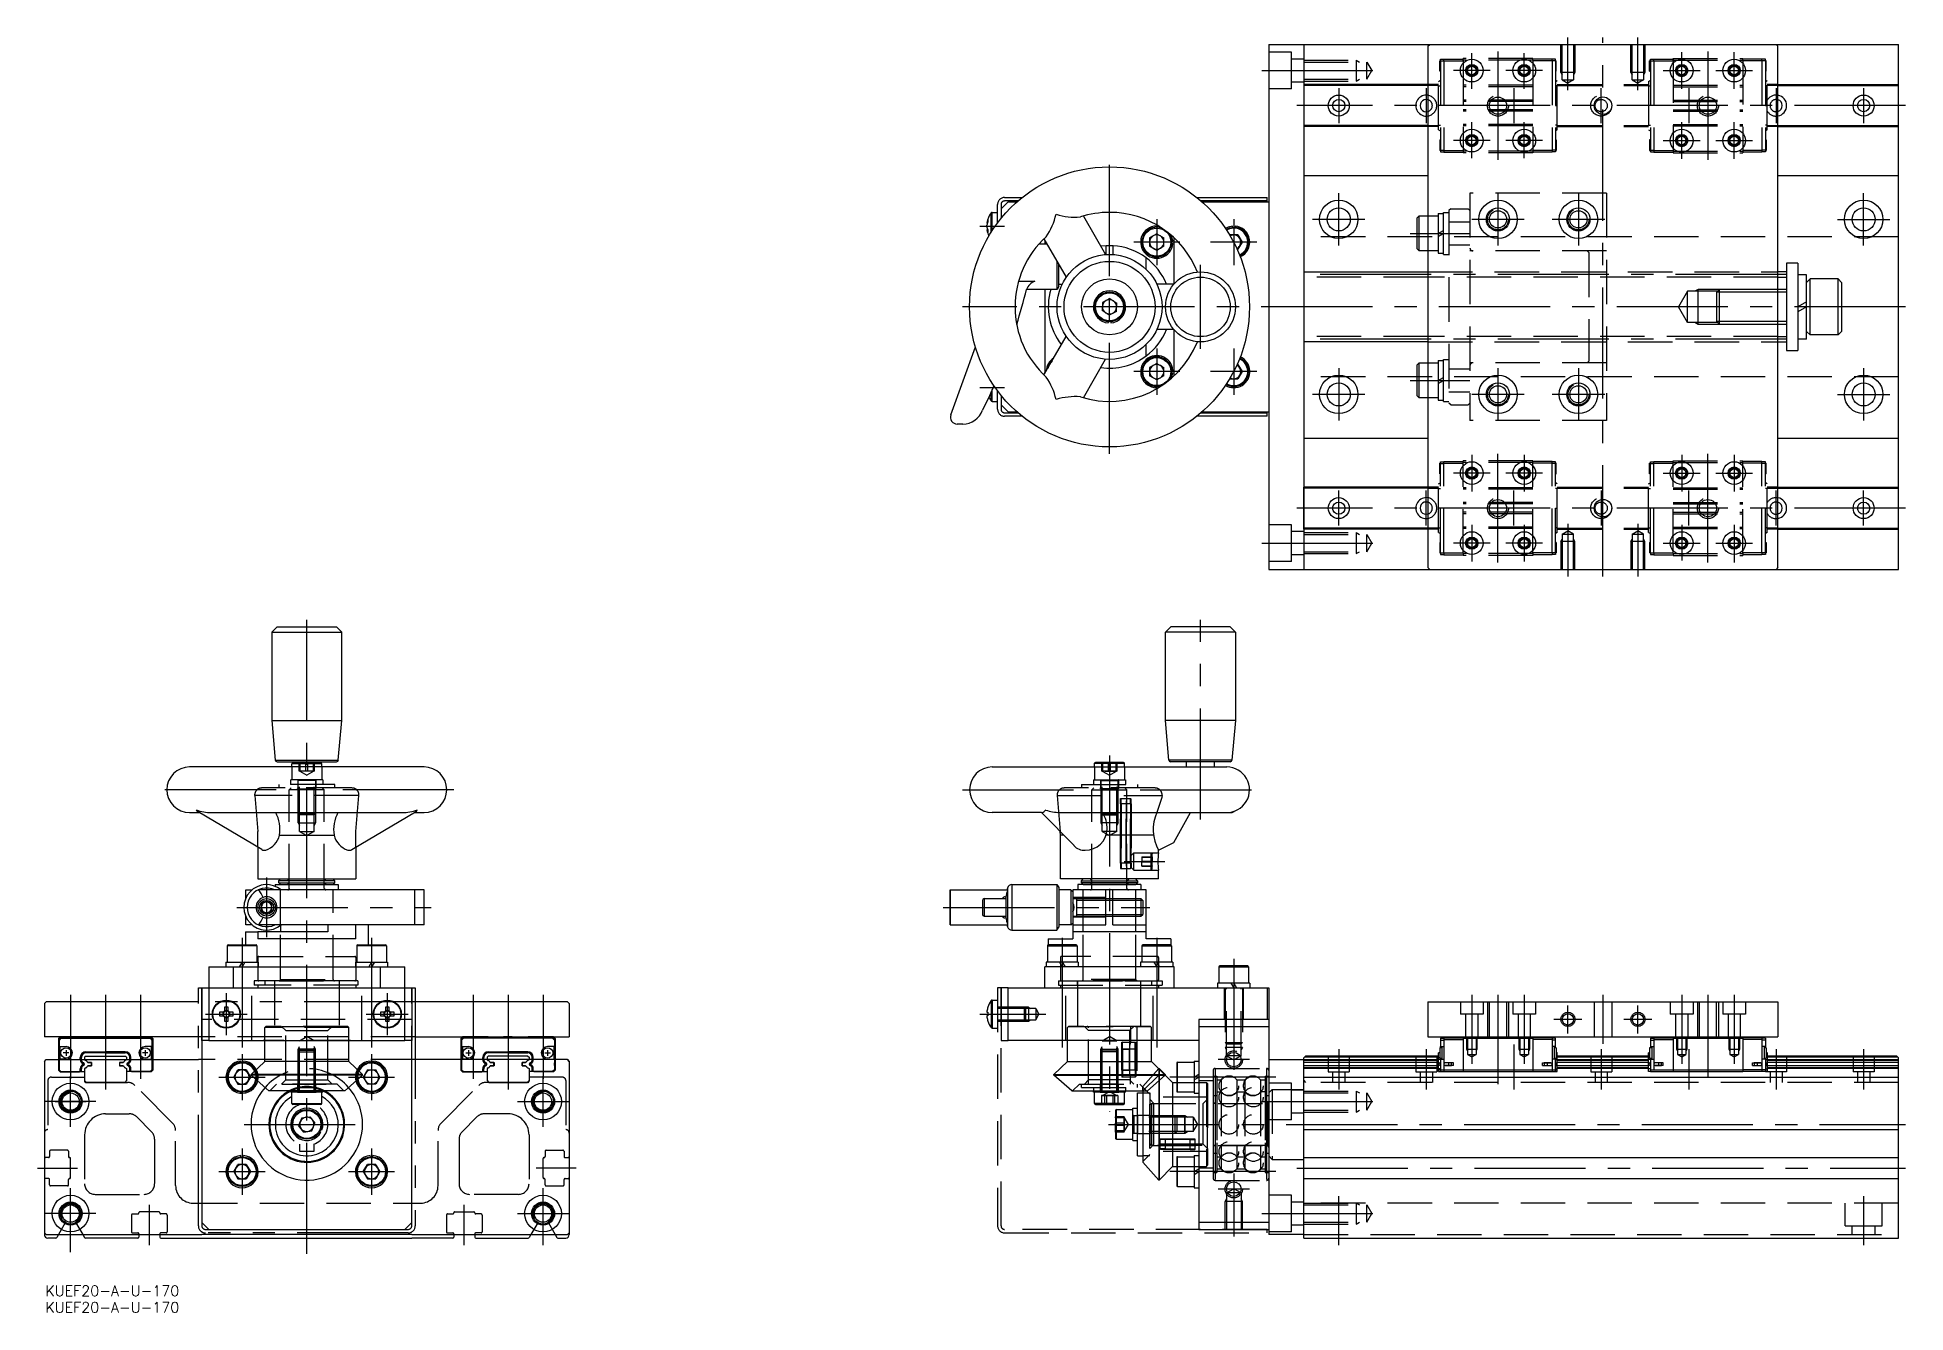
# Model space of a CAD drawing. Extents: x -77 to 457, y -54 to 311.
import ezdxf

# ---------------------------------------------------------------- set-up
doc = ezdxf.new("R2010")
doc.units = 0
for name, pattern in [('CENTER', [50.8, 31.75, -6.35, 6.35, -6.35]), ('DASHED', [19.05, 12.7, -6.35]), ('PHANTOM', [63.5, 31.75, -6.35, 6.35, -6.35, 6.35, -6.35])]:
    doc.linetypes.add(name, pattern=pattern)
doc.layers.get('0').update_dxf_attribs({"linetype": 'CONTINUOUS'})
doc.layers.add('CENTER', color=1, linetype='CENTER')
doc.styles.get("Standard").update_dxf_attribs({"font": 'txt.shx', "height": 3, "bigfont": 'bigfont.shx'})

# ---------------------------------------------------------------- blocks, each defined once
blk = doc.blocks.new('*U11')
at = {"color": 7, "linetype": 'CONTINUOUS'}
blk.add_text('KUEF20-A-U-170', height=3, dxfattribs=at).set_placement((-74.75, -49.05))
blk = doc.blocks.new('*U12')
at = {"color": 7, "linetype": 'CONTINUOUS'}
blk.add_text('KUEF20-A-U-170', height=3, dxfattribs=at).set_placement((-74.75, -53.79))

msp = doc.modelspace()

# ---------------------------------------------------------------- linework, layer by layer
at = {"color": 7, "linetype": 'CONTINUOUS'}
for p, q in [((274.89, 308.56), (274.89, 158.56)), ((274.89, 308.56), (454.89, 308.56)), ((284.89, 308.56), (284.89, 158.56)), ((320.39, 308.06), (320.89, 308.56)), ((320.39, 308.06), (320.39, 159.06)), ((420.39, 308.06), (419.89, 308.56)), ((420.39, 159.06), (420.39, 308.06)), ((454.89, 158.56), (454.89, 308.56)), ((320.39, 297.06), (284.89, 297.06)), ((284.89, 297.06), (284.89, 285.06)), ((320.39, 296.76), (284.89, 296.76)), ((420.39, 297.06), (454.89, 297.06)), ((420.39, 296.76), (454.89, 296.76)), ((320.39, 285.36), (284.89, 285.36)), ((320.39, 285.06), (284.89, 285.06)), ((420.39, 285.36), (454.89, 285.36)), ((420.39, 285.06), (454.89, 285.06)), ((284.89, 271.06), (320.39, 271.06)), ((420.39, 271.06), (454.89, 271.06)), ((200.39, 263.56), (198.39, 261.56)), ((200.39, 263.56), (202.93, 263.56)), ((255.85, 263.56), (274.89, 263.56)), ((194.37, 257.55), (194.37, 257.57)), ((194.37, 257.55), (194.37, 257.51)), ((194.37, 256.39), (194.37, 256.89)), ((194.37, 256.39), (194.37, 256.23)), ((195.55, 259.5), (195.55, 260.41)), ((195.55, 254.89), (195.55, 259.5)), ((195.84, 260.56), (197.39, 260.56)), ((195.84, 259.61), (195.84, 260.56)), ((195.84, 255.35), (195.84, 259.61)), ((221.91, 259.5), (228.26, 248.51)), ((264.56, 256.29), (264.53, 256.64)), ((265.22, 256.29), (265.25, 256.64)), ((317.29, 258.96), (317.89, 259.56)), ((317.29, 250.16), (317.29, 258.96)), ((317.89, 249.56), (317.89, 259.56)), ((317.89, 259.56), (320.39, 259.56)), ((194.37, 255.55), (194.37, 255.6)), ((209.26, 251.56), (211.49, 251.56)), ((210.66, 253), (217, 242.01)), ((210.89, 252.6), (210.89, 251.56)), ((211.29, 251.9), (211.32, 251.56)), ((228.39, 248.52), (228.39, 251.03)), ((230.39, 251.03), (228.39, 251.03)), ((230.39, 248.52), (230.39, 251.03)), ((242.89, 254.41), (240.85, 253.24)), ((240.85, 253.24), (240.85, 250.88)), ((242.89, 254.41), (244.93, 253.24)), ((244.93, 250.88), (244.93, 253.24)), ((247.13, 252.39), (247.47, 252.42)), ((247.13, 251.72), (247.47, 251.7)), ((247.89, 240.17), (247.89, 253.22)), ((266.07, 254.1), (263.71, 254.1)), ((266.07, 254.1), (267.25, 252.06)), ((267.25, 252.06), (266.07, 250.01)), ((214.39, 238.56), (214.39, 246.54)), ((214.89, 239.42), (214.89, 245.67)), ((239.89, 244.27), (239.89, 247.56)), ((242.89, 249.7), (240.85, 250.88)), ((244.93, 250.88), (242.89, 249.7)), ((265.85, 250.01), (266.07, 250.01)), ((317.89, 249.56), (317.29, 250.16)), ((320.39, 249.56), (317.89, 249.56)), ((422.89, 246.06), (422.89, 221.06)), ((426.09, 246.06), (422.89, 246.06)), ((426.09, 246.06), (426.09, 221.06)), ((203.41, 240.9), (208.03, 240.9)), ((284.89, 243.56), (320.39, 243.56)), ((422.89, 243.56), (420.39, 243.56)), ((422.89, 243.56), (422.89, 223.56)), ((426.09, 242.76), (426.09, 224.36)), ((428.59, 242.76), (426.09, 242.76)), ((428.59, 224.36), (428.59, 242.76)), ((429.59, 241.56), (428.59, 240.56)), ((437.59, 241.56), (429.59, 241.56)), ((429.59, 225.56), (429.59, 241.56)), ((437.59, 225.56), (437.59, 241.56)), ((437.59, 241.56), (438.59, 240.56)), ((438.59, 240.56), (438.59, 226.56)), ((214.39, 238.56), (205.69, 238.56)), ((210.89, 238.56), (210.89, 214.51)), ((214.89, 239.42), (214.39, 238.56)), ((214.89, 240.06), (215.87, 240.06)), ((229.51, 235.91), (227.41, 234.84)), ((229.51, 235.91), (231.49, 234.63)), ((247.79, 240.06), (242.91, 240.06)), ((428.59, 235), (426.09, 233.56)), ((227.41, 234.84), (227.29, 232.49)), ((229.26, 231.2), (227.29, 232.49)), ((231.37, 232.27), (229.26, 231.2)), ((231.37, 232.27), (231.49, 234.63)), ((428.59, 233.56), (426.09, 232.11)), ((210.66, 214.11), (217, 225.1)), ((229.06, 229.32), (229.03, 228.97)), ((229.72, 229.32), (229.75, 228.97)), ((247.79, 227.06), (242.91, 227.06)), ((247.89, 213.89), (247.89, 226.94)), ((428.59, 224.36), (426.09, 224.36)), ((429.59, 225.56), (428.59, 226.56)), ((437.59, 225.56), (429.59, 225.56)), ((437.59, 225.56), (438.59, 226.56)), ((184.01, 202.74), (191.06, 222.11)), ((239.89, 219.56), (239.89, 222.85)), ((320.39, 223.56), (284.89, 223.56)), ((420.39, 223.56), (422.89, 223.56)), ((422.89, 221.06), (426.09, 221.06)), ((221.91, 207.61), (228.26, 218.6)), ((242.89, 217.41), (240.85, 216.24)), ((240.85, 216.24), (240.85, 213.88)), ((242.89, 212.7), (240.85, 213.88)), ((242.89, 217.41), (244.93, 216.24)), ((244.93, 213.88), (242.89, 212.7)), ((244.93, 213.88), (244.93, 216.24)), ((247.13, 215.39), (247.47, 215.42)), ((247.13, 214.72), (247.47, 214.7)), ((266.07, 217.1), (265.85, 217.1)), ((266.07, 217.1), (267.25, 215.06)), ((267.25, 215.06), (266.07, 213.01)), ((317.29, 216.96), (317.89, 217.56)), ((317.29, 208.16), (317.29, 216.96)), ((317.89, 207.56), (317.89, 217.56)), ((317.89, 217.56), (320.39, 217.56)), ((195.55, 206.7), (195.55, 209.26)), ((195.84, 206.56), (195.84, 209.92)), ((198.39, 208.28), (198.39, 205.56)), ((263.71, 213.01), (266.07, 213.01)), ((195.84, 206.56), (197.39, 206.56)), ((198.39, 205.56), (200.39, 203.56)), ((200.39, 203.56), (202.93, 203.56)), ((255.85, 203.56), (274.89, 203.56)), ((317.89, 207.56), (317.29, 208.16)), ((320.39, 207.56), (317.89, 207.56)), ((187.47, 200.06), (185.89, 200.06)), ((284.89, 196.06), (320.39, 196.06)), ((420.39, 196.06), (454.89, 196.06)), ((320.39, 182.06), (284.89, 182.06)), ((284.89, 170.06), (284.89, 182.06)), ((320.39, 181.76), (284.89, 181.76)), ((420.39, 182.06), (454.89, 182.06)), ((420.39, 181.76), (454.89, 181.76)), ((320.39, 170.36), (284.89, 170.36)), ((320.39, 170.06), (284.89, 170.06)), ((420.39, 170.36), (454.89, 170.36)), ((420.39, 170.06), (454.89, 170.06)), ((274.89, 158.56), (454.89, 158.56)), ((320.39, 159.06), (320.89, 158.56)), ((420.39, 159.06), (419.89, 158.56)), ((-8.5, 142.1), (-10, 140.6)), ((-10, 140.6), (10, 140.6)), ((-10, 140.6), (-10, 115.43)), ((-8.5, 142.1), (8.5, 142.1)), ((10, 140.6), (8.5, 142.1)), ((10, 115.43), (10, 140.6)), ((245.37, 140.6), (246.87, 142.1)), ((245.37, 115.43), (245.37, 140.6)), ((265.37, 140.6), (245.37, 140.6)), ((263.87, 142.1), (246.87, 142.1)), ((263.87, 142.1), (265.37, 140.6)), ((265.37, 140.6), (265.37, 115.43)), ((-10, 115.43), (-9, 104.06)), ((-10, 115.43), (10, 115.43)), ((9, 104.06), (10, 115.43)), ((246.37, 104.02), (245.37, 115.43)), ((265.37, 115.43), (245.37, 115.43)), ((265.37, 115.43), (264.37, 104.02)), ((33.5, 102.1), (-33.5, 102.1)), ((-9, 104.06), (9, 104.06)), ((-8.51, 103.6), (8.51, 103.6)), ((4.25, 103.05), (-4.25, 103.05)), ((-4.25, 102.1), (-4.25, 103.05)), ((-4, 103.31), (-4, 103.6)), ((-4, 103.3), (4, 103.3)), ((4, 103.3), (4, 103.58)), ((4.25, 102.1), (4.25, 103.05)), ((195.89, 102.1), (262.89, 102.1)), ((225.14, 102.1), (225.14, 103.15)), ((225.14, 103.15), (233.64, 103.15)), ((233.39, 103.4), (225.39, 103.4)), ((233.64, 102.1), (233.64, 103.15)), ((264.37, 104.06), (246.36, 104.06)), ((263.91, 103.6), (246.82, 103.6)), ((251.37, 102.1), (251.37, 103.58)), ((259.37, 102.12), (259.37, 103.6)), ((-33.5, 89.1), (-30.79, 89.1)), ((-12.87, 78.5), (-31.07, 89.28)), ((-27.34, 89.1), (27.26, 89.1)), ((12.87, 78.5), (31.07, 89.28)), ((30.76, 89.1), (33.5, 89.1)), ((209.92, 89.1), (195.89, 89.1)), ((219.24, 79.63), (209.92, 89.1)), ((215.17, 89.1), (264.46, 89.1)), ((247.72, 80.52), (252.56, 89.1)), ((264.46, 89.1), (265.85, 89.82)), ((-7.79, 82.6), (7.79, 82.6)), ((215.39, 82.6), (215.3, 83.63)), ((215.39, 70.1), (215.39, 82.6)), ((216.31, 82.6), (215.39, 82.6)), ((241.95, 82.6), (228.39, 82.6)), ((243.39, 78.31), (247.72, 80.52)), ((-14, 79.17), (-14, 70.1)), ((14, 79.17), (14, 70.1)), ((243.39, 77.58), (243.39, 78.31)), ((-14, 70.1), (14, 70.1)), ((-8, 69.6), (-7.5, 70.1)), ((8, 69.6), (-8, 69.6)), ((-8, 69), (-8, 69.6)), ((8, 69.6), (7.5, 70.1)), ((8, 69), (8, 69.6)), ((243.39, 70.1), (215.39, 70.1)), ((221.37, 69.6), (221.87, 70.1)), ((221.37, 69.6), (237.37, 69.6)), ((221.37, 69), (221.37, 69.6)), ((236.87, 70.1), (221.91, 70.1)), ((234.92, 70.1), (223.82, 70.1)), ((237.37, 69.6), (236.87, 70.1)), ((237.37, 69.6), (237.37, 69)), ((243.39, 70.1), (243.39, 72.61)), ((-17.47, 64.57), (-17.47, 67)), ((-17.47, 67), (-15.65, 67)), ((30.82, 67), (-13.86, 67)), ((-9, 68.5), (9, 68.5)), ((-9, 68.5), (-9, 68)), ((-8, 69), (8, 69)), ((-8, 69), (-7.5, 68.5)), ((8, 69), (7.5, 68.5)), ((9, 68.5), (9, 67)), ((30.82, 57), (30.82, 67)), ((33.5, 67), (30.82, 67)), ((33.5, 57), (33.5, 67)), ((183.87, 57), (183.87, 67)), ((183.87, 67), (183.99, 67)), ((183.99, 67), (200.25, 67)), ((183.99, 57), (183.99, 67)), ((193.57, 64.5), (199.75, 64.5)), ((193.57, 64.5), (193.57, 59.5)), ((199.03, 64.84), (198.79, 64.5)), ((199.75, 64.84), (199.75, 59.16)), ((200.25, 67.53), (200.25, 56.47)), ((201.5, 68.5), (201.5, 55.5)), ((201.5, 68.5), (214.37, 68.5)), ((214.37, 68.5), (214.37, 55.5)), ((214.37, 68.5), (214.87, 67.63)), ((214.87, 67.63), (214.87, 56.37)), ((218.37, 67), (214.87, 67)), ((218.37, 67), (218.87, 66.5)), ((218.37, 67), (218.37, 57)), ((218.87, 67), (218.87, 65.74)), ((228.37, 67), (218.87, 67)), ((218.87, 65.74), (218.87, 58.26)), ((238.37, 68.5), (220.37, 68.5)), ((220.37, 68.5), (220.37, 67)), ((237.37, 69), (221.37, 69)), ((221.37, 69), (221.87, 68.5)), ((221.87, 68.5), (236.87, 68.5)), ((228.37, 57), (228.37, 67)), ((230.37, 67), (228.37, 67)), ((228.37, 64.5), (230.37, 64.5)), ((230.37, 57), (230.37, 67)), ((239.87, 67), (230.37, 67)), ((237.37, 69), (236.87, 68.5)), ((238.37, 68.5), (238.37, 67)), ((239.87, 57), (239.87, 67)), ((-17.47, 57), (-17.47, 59.43)), ((-11.5, 63.73), (-13, 62.87)), ((-13, 62.87), (-13, 61.13)), ((-13, 61.13), (-11.5, 60.27)), ((-10, 62.87), (-11.5, 63.73)), ((-11.5, 60.27), (-10, 61.13)), ((-10, 61.13), (-10, 62.87)), ((193.07, 64), (193.07, 60)), ((193.57, 59.5), (199.75, 59.5)), ((199.03, 59.16), (198.79, 59.5)), ((228.37, 59.5), (230.37, 59.5)), ((-17.5, 55), (-17.5, 51.3)), ((-17.5, 55), (-14, 55)), ((-15.65, 57), (-17.47, 57)), ((6, 55), (-14, 55)), ((-14, 55), (-14, 53)), ((30.82, 57), (-13.86, 57)), ((-7.5, 56.88), (-7.5, 55)), ((6, 57), (6, 55)), ((14, 53), (14, 57)), ((17.5, 57), (17.5, 51.3)), ((33.5, 57), (30.82, 57)), ((183.87, 57), (183.99, 57)), ((183.99, 57), (200.25, 57)), ((201.5, 55.5), (214.37, 55.5)), ((214.37, 55.5), (214.87, 56.37)), ((218.37, 57), (214.87, 57)), ((218.37, 57), (218.87, 57.5)), ((218.87, 58.26), (218.87, 57)), ((218.87, 57), (228.37, 57)), ((218.87, 57), (218.87, 55)), ((239.87, 55), (218.87, 55)), ((218.87, 55), (218.87, 53)), ((221.87, 55), (221.87, 57)), ((230.37, 57), (239.87, 57)), ((236.87, 55), (236.87, 57)), ((239.87, 55), (239.87, 57)), ((239.87, 53), (239.87, 55)), ((-14.25, 51.05), (-22.75, 51.05)), ((-22.75, 51.05), (-22.75, 46.3)), ((-22.5, 51.3), (-14.5, 51.3)), ((-14.25, 51.05), (-14.25, 46.3)), ((14, 53), (-14, 53)), ((22.75, 51.05), (14.25, 51.05)), ((14.25, 51.05), (14.25, 46.3)), ((14.5, 51.3), (22.5, 51.3)), ((22.75, 51.05), (22.75, 46.3)), ((211.62, 51.05), (220.12, 51.05)), ((211.62, 51.05), (211.62, 46.3)), ((211.87, 53), (218.87, 53)), ((211.87, 53), (211.87, 51.3)), ((219.87, 51.3), (211.87, 51.3)), ((220.12, 51.05), (220.12, 46.3)), ((238.62, 51.05), (238.62, 46.3)), ((238.62, 51.05), (247.12, 51.05)), ((246.87, 51.3), (238.87, 51.3)), ((246.87, 53), (239.87, 53)), ((246.87, 53), (246.87, 51.3)), ((247.12, 51.05), (247.12, 46.3)), ((-28, 45), (-28, 39)), ((-28, 45), (-21.02, 45)), ((-23.1, 46.3), (-13.9, 46.3)), ((-23.1, 46.3), (-23.1, 45)), ((-21.02, 45), (21.02, 45)), ((-21.02, 45), (-21.02, 39)), ((-18.5, 46.3), (-19.31, 45)), ((-17.69, 46.3), (-18.5, 45)), ((-13.9, 46.3), (-13.9, 45)), ((13.9, 46.3), (23.1, 46.3)), ((13.9, 46.3), (13.9, 45)), ((18.5, 46.3), (17.69, 45)), ((19.31, 46.3), (18.5, 45)), ((21.02, 39), (21.02, 45)), ((21.02, 45), (28, 45)), ((23.1, 46.3), (23.1, 45)), ((28, 24), (28, 45)), ((247.87, 45), (210.87, 45)), ((210.87, 39), (210.87, 45)), ((220.45, 46.3), (211.27, 46.3)), ((211.27, 46.3), (211.27, 45)), ((215.06, 46.3), (215.87, 45)), ((215.87, 46.3), (216.68, 45)), ((220.45, 46.3), (220.45, 45)), ((238.27, 46.3), (238.27, 45)), ((247.45, 46.3), (238.27, 46.3)), ((242.06, 46.3), (242.87, 45)), ((242.87, 46.3), (243.68, 45)), ((247.45, 46.3), (247.45, 45)), ((247.87, 39), (247.87, 45)), ((260.62, 45.05), (264.87, 45.05)), ((260.62, 45.05), (260.62, 40.3)), ((264.87, 45.3), (260.87, 45.3)), ((268.87, 45.3), (264.87, 45.3)), ((264.87, 45.05), (269.12, 45.05)), ((269.12, 45.05), (269.12, 40.3)), ((-30, 24), (-30, 39)), ((-30, 39), (-28, 39)), ((-28, 39), (28, 39)), ((-28, 39), (-28, 24)), ((28, 39), (30, 39)), ((30, 39), (30, 24)), ((198.39, 39), (198.39, 24)), ((200.39, 39), (198.39, 39)), ((200.39, 39), (274.89, 39)), ((200.39, 24), (200.39, 39)), ((269.47, 40.3), (260.27, 40.3)), ((260.27, 40.3), (260.27, 39)), ((264.06, 40.3), (264.87, 39)), ((264.87, 40.3), (265.68, 39)), ((269.47, 40.3), (269.47, 39)), ((274.39, 39), (274.39, 30)), ((274.89, 39), (274.89, -31.5)), ((-74.5, 35), (-75, 34.5)), ((-75, 34.5), (-75, 33)), ((-75, 33), (-75, 25)), ((-31, 35), (-74.5, 35)), ((-23.52, 33.48), (-23.52, 32.37)), ((-22.49, 32.48), (-23.52, 32.48)), ((-22.49, 32.37), (-22.49, 33.48)), ((22.48, 33.48), (22.48, 32.37)), ((23.51, 32.48), (22.48, 32.48)), ((23.51, 32.37), (23.51, 33.48)), ((74.5, 35), (31, 35)), ((74.5, 35), (75, 34.5)), ((74.5, 35), (75, 34.5)), ((75, 34.5), (75, 25)), ((75, 34.5), (75, 33)), ((75, 33), (75, 25)), ((194.37, 32.37), (194.37, 32.02)), ((194.62, 33.48), (194.6, 33.49)), ((195.55, 35.35), (195.55, 31.5)), ((195.84, 35.5), (195.84, 31.5)), ((195.84, 35.5), (197.39, 35.5)), ((197.39, 35.5), (197.39, 31.5)), ((198.39, 33.5), (197.59, 33.5)), ((320.39, 35), (420.39, 35)), ((320.39, 35), (320.39, 25)), ((420.39, 35), (420.39, 25)), ((-23.87, 32.02), (-24.98, 32.02)), ((-24.98, 30.99), (-23.87, 30.99)), ((-23.98, 32.02), (-23.98, 30.99)), ((-23.52, 30.63), (-23.52, 29.52)), ((-23.52, 30.52), (-22.49, 30.52)), ((-22.49, 29.52), (-22.49, 30.63)), ((-21.02, 32.02), (-22.13, 32.02)), ((-22.13, 30.99), (-21.02, 30.99)), ((-22.02, 30.99), (-22.02, 32.02)), ((22.13, 32.02), (21.02, 32.02)), ((21.02, 30.99), (22.13, 30.99)), ((22.02, 32.02), (22.02, 30.99)), ((22.48, 30.63), (22.48, 29.52)), ((22.48, 30.52), (23.51, 30.52)), ((23.51, 29.52), (23.51, 30.63)), ((24.98, 32.02), (23.87, 32.02)), ((23.87, 30.99), (24.98, 30.99)), ((23.98, 30.99), (23.98, 32.02)), ((194.37, 32.02), (194.62, 32.02)), ((194.62, 30.99), (194.37, 30.99)), ((194.37, 30.99), (194.37, 30.63)), ((194.6, 29.51), (194.62, 29.52)), ((195.55, 31.5), (195.55, 27.65)), ((195.84, 31.5), (195.84, 27.5)), ((195.84, 27.5), (197.39, 27.5)), ((197.39, 31.5), (197.39, 27.5)), ((197.59, 29.5), (198.39, 29.5)), ((274.39, 30), (254.89, 30)), ((254.89, 30), (254.89, 24)), ((254.89, 28), (254.89, -28)), ((254.89, 28), (274.89, 28)), ((274.89, 30), (274.39, 30)), ((-31, 25), (-75, 25)), ((-70.5, 25), (-71, 24.5)), ((-71, 24.5), (-71, 18.5)), ((-70.3, 24.7), (-70.8, 24.2)), ((-70.8, 24.2), (-70.8, 18.5)), ((-70.25, 24.6), (-70.75, 24.1)), ((-70.75, 24.1), (-70.75, 22.2)), ((-70.75, 22.2), (-68.8, 22.2)), ((-70.55, 22.2), (-70.55, 18.6)), ((-70.5, 25), (-63.3, 25)), ((-70.3, 24.7), (-44.7, 24.7)), ((-70.25, 24.6), (-44.75, 24.6)), ((-62.9, 24.75), (-63.3, 25)), ((-62.9, 24.75), (-52.1, 24.75)), ((-58.7, 25), (-59.1, 24.75)), ((-58.7, 25), (-56.3, 25)), ((-56.3, 25), (-55.9, 24.75)), ((-52.1, 24.75), (-51.7, 25)), ((-51.7, 25), (-44.5, 25)), ((-44.25, 22.2), (-46.2, 22.2)), ((-44.75, 24.6), (-44.25, 24.1)), ((-44.7, 24.7), (-44.2, 24.2)), ((-44.5, 25), (-44, 24.5)), ((-44.45, 22.2), (-44.45, 18.6)), ((-44.25, 24.1), (-44.25, 22.2)), ((-44.2, 24.2), (-44.2, 18.5)), ((-44, 24.5), (-44, 18.5)), ((-30, 24), (-30, -28)), ((-28, 24), (-30, 24)), ((-28, 24), (28, 24)), ((-12, 18), (-12, 24)), ((12, 18), (12, 24)), ((30, 24), (28, 24)), ((30, -28), (30, 24)), ((31, 25), (75, 25)), ((44.5, 25), (44, 24.5)), ((44, 24.5), (44, 18.5)), ((44.7, 24.7), (44.2, 24.2)), ((44.2, 24.2), (44.2, 18.5)), ((44.75, 24.6), (44.25, 24.1)), ((44.25, 24.1), (44.25, 22.2)), ((44.25, 22.2), (46.2, 22.2)), ((44.45, 22.2), (44.45, 18.6)), ((51.7, 25), (44.5, 25)), ((70.3, 24.7), (44.7, 24.7)), ((70.25, 24.6), (44.75, 24.6)), ((52.1, 24.75), (51.7, 25)), ((62.9, 24.75), (52.1, 24.75)), ((56.3, 25), (55.9, 24.75)), ((58.7, 25), (56.3, 25)), ((58.7, 25), (59.1, 24.75)), ((62.9, 24.75), (63.3, 25)), ((70.5, 25), (63.3, 25)), ((70.75, 22.2), (68.8, 22.2)), ((70.25, 24.6), (70.75, 24.1)), ((70.3, 24.7), (70.8, 24.2)), ((70.5, 25), (71, 24.5)), ((70.55, 22.2), (70.55, 18.6)), ((70.75, 24.1), (70.75, 22.2)), ((70.8, 24.2), (70.8, 18.5)), ((71, 24.5), (71, 18.5)), ((198.39, 24), (200.39, 24)), ((254.89, 24), (200.39, 24)), ((217.39, 18), (217.39, 24)), ((241.39, 18), (241.39, 24)), ((320.39, 25), (420.39, 25)), ((323.74, 21.9), (323.74, 18.9)), ((324.34, 21.9), (323.74, 21.9)), ((323.94, 24.6), (323.94, 24.1)), ((323.94, 24.6), (324.94, 24.6)), ((323.94, 24.1), (323.94, 22.2)), ((323.94, 24.1), (324.94, 24.1)), ((323.94, 21.9), (323.94, 22.2)), ((323.94, 22.2), (324.94, 22.2)), ((324.34, 22.2), (324.34, 18.6)), ((324.94, 24.7), (324.94, 15.1)), ((324.94, 24.7), (330.44, 24.7)), ((324.94, 24.2), (330.44, 24.2)), ((330.44, 25), (330.44, 24.5)), ((330.44, 24.5), (330.44, 15.5)), ((350.34, 24.5), (330.44, 24.5)), ((350.34, 25), (350.34, 15)), ((355.84, 24.7), (350.34, 24.7)), ((355.84, 24.2), (350.34, 24.2)), ((355.84, 24.7), (355.84, 15.1)), ((356.84, 24.6), (355.84, 24.6)), ((356.84, 24.1), (355.84, 24.1)), ((356.84, 22.2), (355.84, 22.2)), ((356.44, 22.2), (356.44, 18.6)), ((357.04, 21.9), (356.44, 21.9)), ((356.84, 21.9), (356.84, 24.6)), ((357.04, 21.9), (357.04, 18.9)), ((383.74, 21.9), (383.74, 18.9)), ((384.34, 21.9), (383.74, 21.9)), ((383.94, 24.6), (384.94, 24.6)), ((383.94, 24.6), (383.94, 21.9)), ((383.94, 24.1), (384.94, 24.1)), ((383.94, 22.2), (384.94, 22.2)), ((384.34, 22.2), (384.34, 18.6)), ((384.94, 24.7), (384.94, 15.6)), ((384.94, 24.7), (390.44, 24.7)), ((384.94, 24.2), (390.44, 24.2)), ((390.44, 25), (390.44, 24.5)), ((390.44, 24.5), (390.44, 15.5)), ((410.34, 24.5), (390.44, 24.5)), ((410.34, 25), (410.34, 15)), ((415.84, 24.7), (410.34, 24.7)), ((415.84, 24.2), (410.34, 24.2)), ((415.84, 24.7), (415.84, 15.1)), ((416.84, 24.6), (415.84, 24.6)), ((416.84, 24.1), (415.84, 24.1)), ((416.84, 22.2), (415.84, 22.2)), ((416.44, 22.2), (416.44, 18.6)), ((417.04, 21.9), (416.44, 21.9)), ((416.84, 24.6), (416.84, 21.9)), ((417.04, 21.9), (417.04, 18.9)), ((-75, 18), (-74.5, 18.5)), ((-75, 18), (-75, -31)), ((-74.5, 18.5), (-31, 18.5)), ((-68.8, 18.6), (-70.75, 18.6)), ((-70.75, 18.6), (-70.75, 18.5)), ((-68, 20.4), (-69.6, 20.4)), ((-68.8, 21.2), (-68.8, 19.6)), ((-64.73, 18.51), (-64.73, 19.13)), ((-64.43, 19.13), (-64.73, 19.13)), ((-64.73, 18.51), (-64.43, 18.51)), ((-64.43, 18.51), (-64.43, 19.13)), ((-63.2, 19.5), (-63.5, 19.2)), ((-63.5, 19.2), (-63.5, 18.5)), ((-63.2, 19.5), (-51.8, 19.5)), ((-63.13, 20.73), (-57.5, 20.73)), ((-63.13, 20.43), (-63.13, 20.73)), ((-57.5, 20.43), (-63.13, 20.43)), ((-51.87, 20.73), (-57.5, 20.73)), ((-57.5, 20.73), (-57.5, 20.43)), ((-57.5, 20.43), (-51.87, 20.43)), ((-51.87, 20.43), (-51.87, 20.73)), ((-51.8, 19.5), (-51.5, 19.2)), ((-51.5, 19.2), (-51.5, 18.5)), ((-50.57, 18.51), (-50.57, 19.13)), ((-50.57, 19.13), (-50.27, 19.13)), ((-50.27, 18.51), (-50.57, 18.51)), ((-50.27, 18.51), (-50.27, 19.13)), ((-45.4, 20.4), (-47, 20.4)), ((-46.2, 21.2), (-46.2, 19.6)), ((-46.2, 18.6), (-44.25, 18.6)), ((-44.25, 18.6), (-44.25, 18.5)), ((-18.83, 17.74), (-18.86, 18.09)), ((-18.17, 17.74), (-18.14, 18.09)), ((-15.93, 14.21), (-12, 18)), ((12, 18), (-12, 18)), ((15.92, 14.21), (12, 18)), ((18.17, 17.74), (18.14, 18.09)), ((18.83, 17.74), (18.86, 18.09)), ((74.5, 18.5), (31, 18.5)), ((44.25, 18.6), (44.25, 18.5)), ((46.2, 18.6), (44.25, 18.6)), ((45.4, 20.4), (47, 20.4)), ((46.2, 21.2), (46.2, 19.6)), ((50.57, 19.13), (50.27, 19.13)), ((50.27, 18.51), (50.27, 19.13)), ((50.27, 18.51), (50.57, 18.51)), ((50.57, 18.51), (50.57, 19.13)), ((51.8, 19.5), (51.5, 19.2)), ((51.5, 19.2), (51.5, 18.5)), ((63.2, 19.5), (51.8, 19.5)), ((51.87, 20.73), (57.5, 20.73)), ((51.87, 20.43), (51.87, 20.73)), ((57.5, 20.43), (51.87, 20.43)), ((63.13, 20.73), (57.5, 20.73)), ((57.5, 20.73), (57.5, 20.43)), ((57.5, 20.43), (63.13, 20.43)), ((63.13, 20.43), (63.13, 20.73)), ((63.2, 19.5), (63.5, 19.2)), ((63.5, 19.2), (63.5, 18.5)), ((64.43, 19.13), (64.73, 19.13)), ((64.43, 18.51), (64.43, 19.13)), ((64.73, 18.51), (64.43, 18.51)), ((64.73, 18.51), (64.73, 19.13)), ((68, 20.4), (69.6, 20.4)), ((68.8, 21.2), (68.8, 19.6)), ((68.8, 18.6), (70.75, 18.6)), ((70.75, 18.6), (70.75, 18.5)), ((74.5, 18.5), (75, 18)), ((75, 18), (74.5, 18.5)), ((75, 18), (75, -31)), ((213.46, 14.21), (217.39, 18)), ((217.39, 18), (229.39, 18)), ((229.39, 18), (241.39, 18)), ((241.39, 18), (247.39, 12)), ((248.59, 17.5), (248.59, 9.5)), ((248.84, 17.75), (253.59, 17.75)), ((248.84, 9.25), (248.84, 17.75)), ((253.59, 18.09), (254.89, 18.09)), ((253.59, 18.09), (253.59, 8.9)), ((274.89, 18.5), (284.89, 18.5)), ((285.39, 19.5), (284.89, 19)), ((284.89, -32.5), (284.89, 19)), ((323.44, 18.46), (284.89, 18.46)), ((323.44, 18.25), (284.89, 18.25)), ((323.44, 17.7), (284.89, 17.7)), ((323.44, 16.7), (284.89, 16.7)), ((323.44, 16.15), (284.89, 16.15)), ((323.44, 19.2), (285.09, 19.2)), ((323.44, 19.5), (285.39, 19.5)), ((323.44, 20.43), (323.74, 20.61)), ((323.44, 15.1), (323.44, 20.43)), ((323.44, 19.13), (323.74, 19.13)), ((323.94, 18.51), (323.44, 18.51)), ((323.94, 17.38), (323.44, 17.64)), ((323.94, 17.29), (323.44, 17.55)), ((323.94, 17.11), (323.44, 16.85)), ((323.94, 17.02), (323.44, 16.76)), ((323.74, 18.9), (324.34, 18.9)), ((323.94, 18.9), (323.94, 15.1)), ((323.94, 18.6), (324.94, 18.6)), ((323.94, 17.11), (323.94, 17.11)), ((327.64, 17.6), (324.94, 17.6)), ((327.64, 16.8), (324.94, 16.8)), ((327.14, 17.55), (325.29, 17.55)), ((325.29, 16.85), (327.14, 16.85)), ((325.74, 17.55), (325.74, 17.6)), ((325.74, 16.8), (325.74, 16.85)), ((326.2, 17.55), (326.2, 17.6)), ((326.2, 16.8), (326.2, 16.85)), ((326.34, 16.85), (326.34, 17.55)), ((327.14, 16.85), (327.14, 17.55)), ((327.64, 16.8), (327.64, 17.6)), ((353.14, 17.6), (355.84, 17.6)), ((353.14, 16.8), (353.14, 17.6)), ((353.14, 16.8), (355.84, 16.8)), ((355.49, 17.55), (353.64, 17.55)), ((353.64, 17.55), (353.64, 16.85)), ((353.64, 16.85), (355.49, 16.85)), ((354.44, 17.55), (354.44, 16.85)), ((354.58, 17.55), (354.58, 17.6)), ((354.58, 16.8), (354.58, 16.85)), ((355.04, 17.55), (355.04, 17.6)), ((355.04, 16.8), (355.04, 16.85)), ((356.84, 18.6), (355.84, 18.6)), ((356.44, 18.9), (357.04, 18.9)), ((356.84, 15.1), (356.84, 18.9)), ((356.84, 18.51), (357.34, 18.51)), ((356.84, 17.38), (357.34, 17.64)), ((356.84, 17.29), (357.34, 17.55)), ((356.84, 17.11), (356.84, 17.11)), ((356.84, 17.11), (357.34, 16.85)), ((356.84, 17.02), (357.34, 16.76)), ((357.34, 20.43), (357.04, 20.61)), ((357.34, 19.13), (357.04, 19.13)), ((357.34, 15.1), (357.34, 20.43)), ((383.44, 19.5), (357.34, 19.5)), ((383.44, 19.2), (357.34, 19.2)), ((383.44, 18.46), (357.34, 18.46)), ((383.44, 18.25), (357.34, 18.25)), ((383.44, 17.7), (357.34, 17.7)), ((383.44, 16.7), (357.34, 16.7)), ((383.44, 16.15), (357.34, 16.15)), ((383.44, 20.43), (383.74, 20.61)), ((383.44, 15.1), (383.44, 20.43)), ((383.44, 19.13), (383.74, 19.13)), ((383.94, 18.51), (383.44, 18.51)), ((383.44, 17.55), (383.44, 17.64)), ((383.94, 17.38), (383.44, 17.64)), ((383.94, 17.29), (383.44, 17.55)), ((383.94, 17.11), (383.44, 16.85)), ((383.94, 17.02), (383.44, 16.76)), ((383.44, 16.76), (383.44, 16.85)), ((383.74, 18.9), (384.34, 18.9)), ((383.94, 18.6), (383.94, 18.9)), ((383.94, 18.6), (384.94, 18.6)), ((383.94, 18.6), (383.94, 15.6)), ((383.94, 17.11), (383.94, 17.11)), ((387.64, 17.6), (384.94, 17.6)), ((387.64, 16.8), (384.94, 16.8)), ((387.14, 17.55), (385.29, 17.55)), ((385.29, 16.85), (387.14, 16.85)), ((385.74, 17.55), (385.74, 17.6)), ((385.74, 16.8), (385.74, 16.85)), ((386.2, 17.55), (386.2, 17.6)), ((386.2, 16.8), (386.2, 16.85)), ((386.34, 16.85), (386.34, 17.55)), ((387.14, 16.85), (387.14, 17.55)), ((387.64, 16.8), (387.64, 17.6)), ((413.14, 17.6), (415.84, 17.6)), ((413.14, 16.8), (413.14, 17.6)), ((413.14, 16.8), (415.84, 16.8)), ((415.49, 17.55), (413.64, 17.55)), ((413.64, 17.55), (413.64, 16.85)), ((413.64, 16.85), (415.49, 16.85)), ((414.44, 17.55), (414.44, 16.85)), ((414.58, 17.55), (414.58, 17.6)), ((414.58, 16.8), (414.58, 16.85)), ((415.04, 17.55), (415.04, 17.6)), ((415.04, 16.8), (415.04, 16.85)), ((416.84, 18.6), (415.84, 18.6)), ((416.44, 18.9), (417.04, 18.9)), ((416.84, 18.9), (416.84, 15.1)), ((416.84, 18.51), (417.34, 18.51)), ((416.84, 17.38), (417.34, 17.64)), ((416.84, 17.29), (417.34, 17.55)), ((416.84, 17.11), (416.84, 17.11)), ((416.84, 17.11), (417.34, 16.85)), ((416.84, 17.02), (417.34, 16.76)), ((417.34, 20.43), (417.04, 20.61)), ((417.34, 19.13), (417.04, 19.13)), ((417.34, 20.43), (417.34, 15.1)), ((454.39, 19.5), (417.34, 19.5)), ((454.69, 19.2), (417.34, 19.2)), ((454.89, 18.46), (417.34, 18.46)), ((454.89, 18.25), (417.34, 18.25)), ((454.89, 17.7), (417.34, 17.7)), ((417.34, 17.55), (417.34, 17.64)), ((417.34, 16.76), (417.34, 16.85)), ((454.89, 16.7), (417.34, 16.7)), ((454.89, 16.15), (417.34, 16.15)), ((454.39, 19.5), (454.89, 19)), ((454.89, -32.5), (454.89, 19)), ((-20.86, 13.5), (-19.68, 15.54)), ((-20.86, 13.5), (-19.68, 11.46)), ((-17.32, 15.54), (-19.68, 15.54)), ((-19.68, 11.46), (-17.32, 11.46)), ((-17.32, 15.54), (-16.14, 13.5)), ((-16.14, 13.5), (-17.32, 11.46)), ((15.92, 14.21), (-15.93, 14.21)), ((-15.93, 14.07), (-15.93, 14.21)), ((15.92, 14.07), (-15.93, 14.07)), ((-10.82, 9.56), (-15.93, 14.07)), ((10.82, 9.56), (15.92, 14.07)), ((15.92, 14.07), (15.92, 14.21)), ((17.32, 15.54), (16.14, 13.5)), ((16.14, 13.5), (17.32, 11.46)), ((17.32, 15.54), (19.68, 15.54)), ((19.68, 11.46), (17.32, 11.46)), ((20.86, 13.5), (19.68, 15.54)), ((20.86, 13.5), (19.68, 11.46)), ((213.46, 14.21), (229.39, 14.21)), ((213.46, 14.07), (213.46, 14.21)), ((218.57, 9.56), (213.46, 14.07)), ((213.46, 14.07), (229.39, 14.07)), ((229.39, 14.21), (245.31, 14.21)), ((229.39, 14.07), (245.31, 14.07)), ((238.95, 9.56), (243.46, 14.07)), ((243.46, 15.92), (243.46, -15.92)), ((243.46, 15.92), (243.6, 15.92)), ((243.6, 15.92), (243.6, -15.92)), ((243.6, 15.92), (245.31, 14.21)), ((245.31, 14.21), (245.31, 14.07)), ((247.39, 12), (247.39, -12)), ((247.39, 12), (248.59, 12)), ((253.59, 13.52), (254.89, 14.33)), ((253.59, 12.71), (254.89, 13.52)), ((323.44, 15.94), (284.89, 15.94)), ((284.89, 13.5), (454.89, 13.5)), ((323.94, 15.89), (323.44, 15.89)), ((323.44, 15.6), (357.34, 15.6)), ((323.44, 15.1), (357.34, 15.1)), ((330.44, 15.5), (330.44, 15)), ((356.84, 15.89), (357.34, 15.89)), ((383.44, 15.94), (357.34, 15.94)), ((383.94, 15.89), (383.44, 15.89)), ((383.94, 15.1), (383.44, 15.1)), ((383.94, 15.6), (383.94, 15.1)), ((383.94, 15.6), (384.94, 15.6)), ((383.94, 15.1), (384.94, 15.1)), ((384.94, 15.6), (390.44, 15.6)), ((384.94, 15.1), (390.44, 15.1)), ((410.34, 15.5), (390.44, 15.5)), ((390.44, 15.5), (390.44, 15)), ((410.34, 15), (390.44, 15)), ((416.84, 15.6), (410.34, 15.6)), ((417.34, 15.1), (410.34, 15.1)), ((416.84, 15.89), (417.34, 15.89)), ((454.89, 15.94), (417.34, 15.94)), ((10.82, 9.56), (-10.82, 9.56)), ((-4.6, 9.2), (-4.6, 9.56)), ((4.6, 9.2), (-4.6, 9.2)), ((-4.25, 5.95), (-4.25, 9.2)), ((-4.25, 5.95), (4.25, 5.95)), ((4, 5.7), (-4, 5.7)), ((4.25, 5.95), (4.25, 9.2)), ((4.6, 9.21), (4.6, 9.55)), ((218.57, 9.56), (229.39, 9.56)), ((224.79, 9.2), (224.79, 9.56)), ((233.99, 9.2), (224.79, 9.2)), ((225.14, 5.95), (225.14, 9.2)), ((233.64, 5.95), (225.14, 5.95)), ((225.39, 5.7), (233.39, 5.7)), ((229.39, 9.56), (238.95, 9.56)), ((233.64, 5.95), (233.64, 9.2)), ((233.99, 9.2), (233.99, 9.56)), ((237.39, -9), (237.39, 9)), ((237.39, 9), (238.95, 9)), ((238.95, 9.56), (238.95, -10.82)), ((248.84, 9.25), (253.59, 9.25)), ((253.59, 8.9), (254.89, 8.9)), ((-1.45, 1.86), (-2.33, -0.33)), ((-1.45, 1.86), (0.88, 2.19)), ((0.88, 2.19), (2.33, 0.33)), ((1.45, -1.86), (2.33, 0.33)), ((231.09, 4), (231.09, 1.5)), ((231.09, 1.5), (231.09, -4)), ((231.34, 4.25), (236.09, 4.25)), ((231.34, 1.59), (231.34, 4.25)), ((231.34, -4.25), (231.34, 1.59)), ((236.09, 4.6), (237.39, 4.6)), ((236.09, -4.6), (236.09, 4.6)), ((-0.88, -2.19), (-2.33, -0.33)), ((-0.88, -2.19), (1.45, -1.86)), ((3.72, -2.05), (4.03, -2.22)), ((4, -1.44), (4.33, -1.56)), ((231.34, -4.25), (236.09, -4.25)), ((236.09, -4.6), (237.39, -4.6)), ((284.89, -1.5), (454.89, -1.5)), ((-18.83, -9.26), (-18.86, -8.91)), ((-18.17, -9.26), (-18.14, -8.91)), ((18.17, -9.26), (18.14, -8.91)), ((18.83, -9.26), (18.86, -8.91)), ((237.39, -9), (238.95, -9)), ((248.59, -9.5), (248.59, -17.5)), ((248.84, -17.75), (248.84, -9.25)), ((248.84, -9.25), (253.59, -9.25)), ((253.59, -8.91), (253.59, -18.1)), ((253.59, -8.91), (254.89, -8.91)), ((284.89, -9.5), (454.89, -9.5)), ((-20.86, -13.5), (-19.68, -11.46)), ((-20.86, -13.5), (-19.68, -15.54)), ((-17.32, -11.46), (-19.68, -11.46)), ((-19.68, -15.54), (-17.32, -15.54)), ((-17.32, -11.46), (-16.14, -13.5)), ((-16.14, -13.5), (-17.32, -15.54)), ((16.14, -13.5), (17.32, -11.46)), ((16.14, -13.5), (17.32, -15.54)), ((19.68, -11.46), (17.32, -11.46)), ((17.32, -15.54), (19.68, -15.54)), ((19.68, -11.46), (20.86, -13.5)), ((20.86, -13.5), (19.68, -15.54)), ((243.46, -15.92), (238.95, -10.82)), ((243.6, -15.92), (243.46, -15.92)), ((247.39, -12), (243.6, -15.92)), ((247.39, -12), (248.59, -12)), ((253.59, -13.5), (254.89, -12.69)), ((253.59, -14.31), (254.89, -13.5)), ((284.89, -15.5), (454.89, -15.5)), ((248.84, -17.75), (253.59, -17.75)), ((253.59, -18.1), (254.89, -18.1)), ((-75, -31), (-75, -31.5)), ((-75, -31), (-74.5, -31.5)), ((-74.5, -31.5), (-30, -31.5)), ((-70.96, -31.5), (-71.45, -32.35)), ((-64.04, -31.5), (-63.55, -32.35)), ((-48, -31.5), (-48, -32.2)), ((-42, -31.5), (-42, -32.2)), ((-30, -28), (-28, -30)), ((30, -31.5), (-30, -31.5)), ((-28, -30), (28, -30)), ((28, -30), (30, -28)), ((30, -31.5), (74.5, -31.5)), ((42, -31.5), (42, -32.2)), ((48, -31.5), (48, -32.2)), ((64.04, -31.5), (63.55, -32.35)), ((70.96, -31.5), (71.45, -32.35)), ((74.5, -31.5), (75, -31)), ((75, -31), (75, -31.5)), ((254.89, -28), (254.89, -30)), ((274.89, -28), (254.89, -28)), ((254.89, -30), (274.89, -30)), ((284.89, -31.5), (274.89, -31.5)), ((-71.71, -32.5), (-74, -32.5)), ((-48.3, -32.5), (-63.29, -32.5)), ((-41.7, -32.5), (-30, -32.5)), ((-30, -32.5), (30, -32.5)), ((41.7, -32.5), (30, -32.5)), ((48.3, -32.5), (63.29, -32.5)), ((71.71, -32.5), (74, -32.5)), ((284.89, -32.5), (454.89, -32.5))]:
    msp.add_line(p, q, dxfattribs=at)
at = {"color": 3, "linetype": 'DASHED'}
for p, q in [((281.39, 306.31), (274.89, 306.31)), ((281.39, 295.81), (281.39, 306.31)), ((284.89, 304.36), (281.39, 304.36)), ((324.94, 304.36), (330.44, 304.36)), ((324.94, 303.86), (324.94, 304.36)), ((350.34, 304.56), (330.44, 304.56)), ((330.44, 304.06), (330.44, 304.56)), ((350.34, 304.06), (350.34, 304.56)), ((355.84, 304.36), (350.34, 304.36)), ((355.84, 303.86), (355.84, 304.36)), ((358.39, 300.56), (358.39, 308.56)), ((358.77, 298.46), (358.77, 308.56)), ((362.01, 308.56), (362.01, 298.46)), ((362.39, 308.56), (362.39, 300.56)), ((378.39, 300.56), (378.39, 308.56)), ((378.77, 298.46), (378.77, 308.56)), ((382.01, 308.56), (382.01, 298.46)), ((382.39, 308.56), (382.39, 300.56)), ((384.94, 304.36), (390.44, 304.36)), ((384.94, 303.86), (384.94, 304.36)), ((390.44, 304.56), (410.34, 304.56)), ((390.44, 304.56), (390.44, 278.06)), ((390.44, 304.06), (390.44, 304.56)), ((410.34, 304.06), (410.34, 304.56)), ((415.84, 304.36), (410.34, 304.36)), ((415.84, 303.86), (415.84, 304.36)), ((284.89, 304.06), (299.89, 304.06)), ((284.89, 303.51), (302.89, 303.51)), ((299.89, 304.06), (300.83, 303.51)), ((299.89, 304.06), (299.89, 298.06)), ((302.89, 303.51), (304.31, 301.06)), ((302.89, 298.6), (302.89, 303.51)), ((302.89, 298.6), (304.31, 301.06)), ((323.74, 303.86), (323.94, 303.86)), ((323.74, 300.86), (323.74, 303.86)), ((323.94, 300.86), (323.74, 300.86)), ((323.94, 303.81), (323.94, 304.31)), ((323.94, 304.31), (324.94, 304.31)), ((323.94, 303.81), (323.94, 278.31)), ((323.94, 303.81), (324.94, 303.81)), ((324.94, 303.86), (324.94, 278.26)), ((324.94, 303.86), (330.44, 303.86)), ((330.44, 304.06), (330.44, 278.06)), ((350.34, 304.06), (330.44, 304.06)), ((350.34, 304.06), (350.34, 278.06)), ((355.84, 303.86), (350.34, 303.86)), ((356.84, 304.31), (355.84, 304.31)), ((355.84, 303.86), (355.84, 278.26)), ((356.84, 303.81), (355.84, 303.81)), ((356.84, 303.81), (356.84, 304.31)), ((356.84, 303.86), (357.04, 303.86)), ((356.84, 303.81), (356.84, 278.31)), ((357.04, 300.86), (356.84, 300.86)), ((357.04, 300.86), (357.04, 303.86)), ((358.39, 300.56), (358.77, 299.9)), ((362.39, 300.56), (358.39, 300.56)), ((362.39, 300.56), (362.01, 299.9)), ((382.39, 300.56), (378.39, 300.56)), ((378.39, 300.56), (378.77, 299.9)), ((382.39, 300.56), (382.01, 299.9)), ((383.74, 300.86), (383.74, 303.86)), ((383.94, 303.86), (383.74, 303.86)), ((383.74, 300.86), (383.94, 300.86)), ((383.94, 304.31), (384.94, 304.31)), ((383.94, 303.81), (383.94, 304.31)), ((383.94, 303.81), (383.94, 278.31)), ((383.94, 303.81), (384.94, 303.81)), ((384.94, 303.86), (384.94, 278.26)), ((384.94, 303.86), (390.44, 303.86)), ((390.44, 304.06), (410.34, 304.06)), ((410.34, 304.06), (410.34, 278.06)), ((415.84, 303.86), (410.34, 303.86)), ((416.84, 304.31), (415.84, 304.31)), ((415.84, 303.86), (415.84, 278.26)), ((416.84, 303.81), (415.84, 303.81)), ((416.84, 303.81), (416.84, 304.31)), ((417.04, 303.86), (416.84, 303.86)), ((416.84, 303.81), (416.84, 278.31)), ((416.84, 300.86), (417.04, 300.86)), ((417.04, 300.86), (417.04, 303.86)), ((281.39, 295.81), (274.89, 295.81)), ((284.89, 297.76), (281.39, 297.76)), ((284.89, 298.6), (302.89, 298.6)), ((284.89, 298.06), (299.89, 298.06)), ((299.89, 298.06), (300.83, 298.6)), ((323.44, 297.06), (320.39, 297.06)), ((323.44, 296.76), (320.39, 296.76)), ((323.44, 297.99), (323.94, 298.29)), ((323.44, 284.13), (323.44, 297.99)), ((323.44, 296.69), (323.94, 296.69)), ((350.34, 296.86), (330.44, 296.86)), ((350.34, 296.46), (330.44, 296.46)), ((357.34, 297.99), (356.84, 298.29)), ((357.34, 296.69), (356.84, 296.69)), ((357.34, 284.13), (357.34, 297.99)), ((357.34, 297.06), (383.44, 297.06)), ((357.34, 296.76), (383.44, 296.76)), ((358.77, 298.46), (360.39, 297.52)), ((358.77, 298.46), (362.01, 298.46)), ((362.01, 298.46), (360.39, 297.52)), ((378.77, 298.46), (382.01, 298.46)), ((378.77, 298.46), (380.39, 297.52)), ((382.01, 298.46), (380.39, 297.52)), ((383.44, 297.99), (383.94, 298.29)), ((383.44, 297.99), (383.44, 284.13)), ((383.44, 296.69), (383.94, 296.69)), ((390.44, 296.86), (410.34, 296.86)), ((390.44, 296.46), (410.34, 296.46)), ((417.34, 297.99), (416.84, 298.29)), ((417.34, 296.69), (416.84, 296.69)), ((417.34, 284.13), (417.34, 297.99)), ((420.39, 297.06), (417.34, 297.06)), ((420.39, 296.76), (417.34, 296.76)), ((323.94, 291.06), (323.44, 291.06)), ((350.34, 292.66), (330.44, 292.66)), ((350.34, 292.26), (330.44, 292.26)), ((350.34, 289.86), (330.44, 289.86)), ((350.34, 289.46), (330.44, 289.46)), ((356.84, 291.06), (357.34, 291.06)), ((383.94, 291.06), (383.44, 291.06)), ((390.44, 292.66), (410.34, 292.66)), ((390.44, 292.26), (410.34, 292.26)), ((390.44, 289.86), (410.34, 289.86)), ((390.44, 289.46), (410.34, 289.46)), ((416.84, 291.06), (417.34, 291.06)), ((320.39, 285.36), (323.44, 285.36)), ((323.44, 285.06), (320.39, 285.06)), ((323.44, 285.43), (323.94, 285.43)), ((323.44, 284.13), (323.94, 283.83)), ((350.34, 285.66), (330.44, 285.66)), ((350.34, 285.26), (330.44, 285.26)), ((357.34, 285.43), (356.84, 285.43)), ((357.34, 284.13), (356.84, 283.83)), ((357.34, 285.36), (383.44, 285.36)), ((357.34, 285.06), (383.44, 285.06)), ((383.44, 285.43), (383.94, 285.43)), ((383.44, 284.13), (383.94, 283.83)), ((390.44, 285.66), (410.34, 285.66)), ((390.44, 285.26), (410.34, 285.26)), ((417.34, 285.43), (416.84, 285.43)), ((417.34, 284.13), (416.84, 283.83)), ((417.34, 285.36), (420.39, 285.36)), ((420.39, 285.06), (417.34, 285.06)), ((323.74, 281.26), (323.74, 278.26)), ((323.74, 281.26), (323.94, 281.26)), ((323.94, 278.26), (323.74, 278.26)), ((323.94, 278.31), (323.94, 277.81)), ((323.94, 278.31), (324.94, 278.31)), ((323.94, 277.81), (324.94, 277.81)), ((324.94, 278.26), (330.44, 278.26)), ((324.94, 278.26), (324.94, 277.76)), ((324.94, 277.76), (330.44, 277.76)), ((350.34, 278.06), (330.44, 278.06)), ((330.44, 278.06), (330.44, 277.56)), ((355.84, 278.26), (350.34, 278.26)), ((350.34, 278.06), (350.34, 277.56)), ((355.84, 277.76), (350.34, 277.76)), ((356.84, 278.31), (355.84, 278.31)), ((355.84, 278.26), (355.84, 277.76)), ((356.84, 277.81), (355.84, 277.81)), ((356.84, 281.26), (357.04, 281.26)), ((356.84, 278.31), (356.84, 277.81)), ((357.04, 278.26), (356.84, 278.26)), ((357.04, 281.26), (357.04, 278.26)), ((383.74, 281.26), (383.74, 278.26)), ((383.94, 281.26), (383.74, 281.26)), ((383.74, 278.26), (383.94, 278.26)), ((383.94, 278.31), (384.94, 278.31)), ((383.94, 278.31), (383.94, 277.81)), ((383.94, 277.81), (384.94, 277.81)), ((384.94, 278.26), (390.44, 278.26)), ((384.94, 278.26), (384.94, 277.76)), ((384.94, 277.76), (390.44, 277.76)), ((390.44, 278.06), (410.34, 278.06)), ((390.44, 278.06), (390.44, 277.56)), ((415.84, 278.26), (410.34, 278.26)), ((410.34, 278.06), (410.34, 277.56)), ((415.84, 277.76), (410.34, 277.76)), ((416.84, 278.31), (415.84, 278.31)), ((415.84, 278.26), (415.84, 277.76)), ((416.84, 277.81), (415.84, 277.81)), ((417.04, 281.26), (416.84, 281.26)), ((416.84, 278.31), (416.84, 277.81)), ((416.84, 278.26), (417.04, 278.26)), ((417.04, 281.26), (417.04, 278.26)), ((350.34, 277.56), (330.44, 277.56)), ((390.44, 277.56), (410.34, 277.56)), ((274.39, 263.56), (274.39, 264.81)), ((332.39, 266.06), (332.39, 201.06)), ((371.39, 266.06), (332.39, 266.06)), ((371.39, 266.06), (371.39, 201.06)), ((320.39, 259.56), (323.29, 259.56)), ((323.29, 260.26), (323.29, 248.86)), ((323.29, 260.26), (324.79, 260.26)), ((324.79, 248.56), (324.79, 260.56)), ((324.79, 260.56), (326.39, 260.56)), ((326.89, 261.56), (326.39, 261.06)), ((326.39, 261.06), (326.39, 206.06)), ((326.39, 257.86), (332.39, 257.86)), ((326.89, 261.56), (331.89, 261.56)), ((331.89, 261.56), (332.39, 261.06)), ((454.89, 253.56), (284.89, 253.56)), ((323.29, 254.56), (324.79, 255.42)), ((323.29, 253.69), (324.79, 254.56)), ((326.39, 251.26), (332.39, 251.26)), ((323.29, 249.56), (320.39, 249.56)), ((323.29, 248.86), (324.79, 248.86)), ((324.79, 248.56), (326.39, 248.56)), ((371.39, 249.56), (332.39, 249.56)), ((365.89, 249.56), (366.39, 249.06)), ((366.39, 249.06), (366.39, 218.06)), ((320.39, 242.06), (284.89, 242.06)), ((320.39, 243.56), (420.39, 243.56)), ((420.39, 242.06), (320.39, 242.06)), ((420.39, 242.06), (422.89, 242.06)), ((394.57, 238.01), (391.99, 233.56)), ((403.16, 238.01), (394.57, 238.01)), ((394.57, 229.1), (394.57, 238.01)), ((397.57, 238.56), (396.63, 238.01)), ((397.57, 228.56), (397.57, 238.56)), ((403.7, 238.56), (397.57, 238.56)), ((394.57, 229.1), (391.99, 233.56)), ((320.39, 225.06), (284.89, 225.06)), ((420.39, 225.06), (320.39, 225.06)), ((403.16, 229.1), (394.57, 229.1)), ((397.57, 228.56), (396.63, 229.1)), ((403.7, 228.56), (397.57, 228.56)), ((420.39, 225.06), (422.89, 225.06)), ((320.39, 223.56), (420.39, 223.56)), ((454.89, 213.56), (284.89, 213.56)), ((320.39, 217.56), (323.29, 217.56)), ((323.29, 218.26), (323.29, 206.86)), ((323.29, 218.26), (324.79, 218.26)), ((324.79, 206.56), (324.79, 218.56)), ((324.79, 218.56), (326.39, 218.56)), ((326.39, 215.86), (332.39, 215.86)), ((371.39, 217.56), (332.39, 217.56)), ((366.39, 218.06), (365.89, 217.56)), ((323.29, 212.56), (324.79, 213.42)), ((323.29, 211.69), (324.79, 212.56)), ((326.39, 209.26), (332.39, 209.26)), ((274.39, 202.31), (274.39, 203.56)), ((323.29, 207.56), (320.39, 207.56)), ((323.29, 206.86), (324.79, 206.86)), ((324.79, 206.56), (326.39, 206.56)), ((326.89, 205.56), (326.39, 206.06)), ((326.89, 205.56), (331.89, 205.56)), ((331.89, 205.56), (332.39, 206.06)), ((371.39, 201.06), (332.39, 201.06)), ((323.74, 185.86), (323.74, 188.86)), ((323.94, 188.86), (323.74, 188.86)), ((323.94, 188.81), (323.94, 189.31)), ((323.94, 189.31), (324.94, 189.31)), ((323.94, 163.31), (323.94, 188.81)), ((323.94, 188.81), (324.94, 188.81)), ((324.94, 189.36), (330.44, 189.36)), ((324.94, 188.86), (324.94, 189.36)), ((324.94, 163.26), (324.94, 188.86)), ((324.94, 188.86), (330.44, 188.86)), ((350.34, 189.56), (330.44, 189.56)), ((330.44, 189.06), (330.44, 189.56)), ((330.44, 163.06), (330.44, 189.06)), ((350.34, 189.06), (330.44, 189.06)), ((350.34, 189.06), (350.34, 189.56)), ((355.84, 189.36), (350.34, 189.36)), ((350.34, 163.06), (350.34, 189.06)), ((355.84, 188.86), (350.34, 188.86)), ((355.84, 188.86), (355.84, 189.36)), ((356.84, 189.31), (355.84, 189.31)), ((355.84, 163.26), (355.84, 188.86)), ((356.84, 188.81), (355.84, 188.81)), ((356.84, 188.81), (356.84, 189.31)), ((357.04, 188.86), (356.84, 188.86)), ((356.84, 163.31), (356.84, 188.81)), ((357.04, 185.86), (357.04, 188.86)), ((383.74, 185.86), (383.74, 188.86)), ((383.74, 188.86), (383.94, 188.86)), ((383.94, 189.31), (384.94, 189.31)), ((383.94, 188.81), (383.94, 189.31)), ((383.94, 163.31), (383.94, 188.81)), ((383.94, 188.81), (384.94, 188.81)), ((384.94, 189.36), (390.44, 189.36)), ((384.94, 188.86), (384.94, 189.36)), ((384.94, 163.26), (384.94, 188.86)), ((384.94, 188.86), (390.44, 188.86)), ((390.44, 189.56), (410.34, 189.56)), ((390.44, 189.06), (390.44, 189.56)), ((390.44, 189.06), (410.34, 189.06)), ((390.44, 163.06), (390.44, 189.06)), ((410.34, 189.06), (410.34, 189.56)), ((415.84, 189.36), (410.34, 189.36)), ((410.34, 163.06), (410.34, 189.06)), ((415.84, 188.86), (410.34, 188.86)), ((415.84, 188.86), (415.84, 189.36)), ((416.84, 189.31), (415.84, 189.31)), ((415.84, 163.26), (415.84, 188.86)), ((416.84, 188.81), (415.84, 188.81)), ((416.84, 188.81), (416.84, 189.31)), ((416.84, 188.86), (417.04, 188.86)), ((416.84, 163.31), (416.84, 188.81)), ((417.04, 185.86), (417.04, 188.86)), ((323.44, 182.06), (320.39, 182.06)), ((320.39, 181.76), (323.44, 181.76)), ((323.44, 182.99), (323.94, 183.29)), ((323.44, 169.13), (323.44, 182.99)), ((323.44, 181.69), (323.94, 181.69)), ((323.74, 185.86), (323.94, 185.86)), ((350.34, 181.86), (330.44, 181.86)), ((356.84, 185.86), (357.04, 185.86)), ((357.34, 182.99), (356.84, 183.29)), ((357.34, 181.69), (356.84, 181.69)), ((357.34, 169.13), (357.34, 182.99)), ((357.34, 182.06), (383.44, 182.06)), ((357.34, 181.76), (383.44, 181.76)), ((383.44, 182.99), (383.94, 183.29)), ((383.44, 169.13), (383.44, 182.99)), ((383.44, 181.69), (383.94, 181.69)), ((383.94, 185.86), (383.74, 185.86)), ((390.44, 181.86), (410.34, 181.86)), ((417.04, 185.86), (416.84, 185.86)), ((417.34, 182.99), (416.84, 183.29)), ((417.34, 181.69), (416.84, 181.69)), ((417.34, 169.13), (417.34, 182.99)), ((420.39, 182.06), (417.34, 182.06)), ((417.34, 181.76), (420.39, 181.76)), ((350.34, 181.46), (330.44, 181.46)), ((350.34, 177.66), (330.44, 177.66)), ((350.34, 177.26), (330.44, 177.26)), ((390.44, 181.46), (410.34, 181.46)), ((390.44, 177.66), (410.34, 177.66)), ((390.44, 177.26), (410.34, 177.26)), ((281.39, 171.31), (274.89, 171.31)), ((281.39, 160.81), (281.39, 171.31)), ((323.94, 176.06), (323.44, 176.06)), ((350.34, 174.86), (330.44, 174.86)), ((350.34, 174.46), (330.44, 174.46)), ((356.84, 176.06), (357.34, 176.06)), ((383.94, 176.06), (383.44, 176.06)), ((390.44, 174.86), (410.34, 174.86)), ((390.44, 174.46), (410.34, 174.46)), ((416.84, 176.06), (417.34, 176.06)), ((284.89, 169.36), (281.39, 169.36)), ((284.89, 169.06), (299.89, 169.06)), ((284.89, 168.51), (302.89, 168.51)), ((299.89, 169.06), (300.83, 168.51)), ((299.89, 169.06), (299.89, 163.06)), ((302.89, 168.51), (304.31, 166.06)), ((302.89, 163.6), (302.89, 168.51)), ((302.89, 163.6), (304.31, 166.06)), ((323.44, 170.36), (320.39, 170.36)), ((323.44, 170.06), (320.39, 170.06)), ((323.44, 170.43), (323.94, 170.43)), ((323.44, 169.13), (323.94, 168.83)), ((323.94, 166.26), (323.74, 166.26)), ((323.74, 166.26), (323.74, 163.26)), ((350.34, 170.66), (330.44, 170.66)), ((350.34, 170.26), (330.44, 170.26)), ((357.34, 170.43), (356.84, 170.43)), ((357.34, 169.13), (356.84, 168.83)), ((357.04, 166.26), (356.84, 166.26)), ((357.04, 166.26), (357.04, 163.26)), ((357.34, 170.36), (383.44, 170.36)), ((357.34, 170.06), (383.44, 170.06)), ((358.39, 166.56), (358.77, 167.21)), ((358.39, 166.56), (358.39, 158.56)), ((362.39, 166.56), (358.39, 166.56)), ((358.77, 168.66), (360.39, 169.59)), ((358.77, 168.66), (358.77, 158.56)), ((358.77, 168.66), (362.01, 168.66)), ((362.01, 168.66), (360.39, 169.59)), ((362.01, 158.56), (362.01, 168.66)), ((362.39, 166.56), (362.01, 167.21)), ((362.39, 158.56), (362.39, 166.56)), ((378.39, 166.56), (378.77, 167.21)), ((378.39, 166.56), (378.39, 158.56)), ((382.39, 166.56), (378.39, 166.56)), ((378.77, 168.66), (380.39, 169.59)), ((378.77, 168.66), (378.77, 158.56)), ((378.77, 168.66), (382.01, 168.66)), ((382.01, 168.66), (380.39, 169.59)), ((382.01, 158.56), (382.01, 168.66)), ((382.39, 166.56), (382.01, 167.21)), ((382.39, 158.56), (382.39, 166.56)), ((383.44, 170.43), (383.94, 170.43)), ((383.44, 169.13), (383.94, 168.83)), ((383.74, 166.26), (383.74, 163.26)), ((383.74, 166.26), (383.94, 166.26)), ((390.44, 170.66), (410.34, 170.66)), ((390.44, 170.26), (410.34, 170.26)), ((417.34, 170.43), (416.84, 170.43)), ((417.34, 169.13), (416.84, 168.83)), ((416.84, 166.26), (417.04, 166.26)), ((417.04, 166.26), (417.04, 163.26)), ((420.39, 170.36), (417.34, 170.36)), ((420.39, 170.06), (417.34, 170.06)), ((281.39, 160.81), (274.89, 160.81)), ((284.89, 162.76), (281.39, 162.76)), ((284.89, 163.6), (302.89, 163.6)), ((284.89, 163.06), (299.89, 163.06)), ((299.89, 163.06), (300.83, 163.6)), ((323.74, 163.26), (323.94, 163.26)), ((323.94, 163.31), (323.94, 162.81)), ((323.94, 163.31), (324.94, 163.31)), ((323.94, 162.81), (324.94, 162.81)), ((324.94, 163.26), (330.44, 163.26)), ((324.94, 163.26), (324.94, 162.76)), ((324.94, 162.76), (330.44, 162.76)), ((350.34, 163.06), (330.44, 163.06)), ((330.44, 163.06), (330.44, 162.56)), ((350.34, 162.56), (330.44, 162.56)), ((355.84, 163.26), (350.34, 163.26)), ((350.34, 163.06), (350.34, 162.56)), ((355.84, 162.76), (350.34, 162.76)), ((356.84, 163.31), (355.84, 163.31)), ((355.84, 163.26), (355.84, 162.76)), ((356.84, 162.81), (355.84, 162.81)), ((356.84, 163.31), (356.84, 162.81)), ((356.84, 163.26), (357.04, 163.26)), ((383.94, 163.26), (383.74, 163.26)), ((383.94, 163.31), (384.94, 163.31)), ((383.94, 163.31), (383.94, 162.81)), ((383.94, 162.81), (384.94, 162.81)), ((384.94, 163.26), (390.44, 163.26)), ((384.94, 163.26), (384.94, 162.76)), ((384.94, 162.76), (390.44, 162.76)), ((390.44, 163.06), (410.34, 163.06)), ((390.44, 163.06), (390.44, 162.56)), ((390.44, 162.56), (410.34, 162.56)), ((415.84, 163.26), (410.34, 163.26)), ((410.34, 163.06), (410.34, 162.56)), ((415.84, 162.76), (410.34, 162.76)), ((416.84, 163.31), (415.84, 163.31)), ((415.84, 163.26), (415.84, 162.76)), ((416.84, 162.81), (415.84, 162.81)), ((416.84, 163.31), (416.84, 162.81)), ((417.04, 163.26), (416.84, 163.26)), ((-4.25, 102.1), (-4.25, 98.4)), ((-2.18, 103.4), (-1.87, 103.4)), ((-2.18, 100.9), (-2.18, 103.4)), ((-2.18, 103.4), (-0.31, 103.4)), ((-1.87, 100.9), (-1.87, 103.4)), ((0.31, 103.4), (-1.87, 103.4)), ((-0.31, 103.4), (1.87, 103.4)), ((-0.31, 100.9), (-0.31, 103.4)), ((0.31, 103.4), (2.18, 103.4)), ((0.31, 100.9), (0.31, 103.4)), ((2.18, 103.4), (1.87, 103.4)), ((1.87, 100.9), (1.87, 103.4)), ((2.18, 100.9), (2.18, 103.4)), ((4.25, 102.1), (4.25, 98.4)), ((225.14, 102.1), (225.14, 98.4)), ((233.62, 103.15), (225.15, 103.15)), ((227.19, 100.9), (227.19, 103.4)), ((227.19, 103.4), (227.5, 103.4)), ((229.06, 103.4), (227.19, 103.4)), ((227.5, 100.9), (227.5, 103.4)), ((229.68, 103.4), (227.5, 103.4)), ((229.06, 100.9), (229.06, 103.4)), ((229.06, 103.4), (231.24, 103.4)), ((229.68, 100.9), (229.68, 103.4)), ((231.55, 103.4), (229.68, 103.4)), ((231.24, 100.9), (231.24, 103.4)), ((231.55, 103.4), (231.24, 103.4)), ((231.55, 100.9), (231.55, 103.4)), ((233.64, 102.1), (233.64, 98.4)), ((12.91, 96.1), (-12.91, 96.1)), ((8, 97.1), (-8, 97.1)), ((-8, 97.1), (-8, 96.1)), ((-5, 95.6), (-4.5, 96.1)), ((4.6, 98.4), (-4.6, 98.4)), ((-4.6, 97.1), (-4.6, 98.4)), ((4.61, 97.1), (-4.58, 97.1)), ((-2.5, 95.85), (-2.75, 96.1)), ((-2.6, 97.1), (-2.6, 96.1)), ((2.6, 97.1), (-2.57, 97.1)), ((-2.55, 98.4), (-2.55, 97.1)), ((2.57, 97.1), (-2.53, 97.1)), ((2.5, 98.2), (-2.5, 98.2)), ((-2.5, 86.1), (-2.5, 98.2)), ((2.18, 100.9), (-2.18, 100.9)), ((-2.07, 83.7), (-2.07, 98.4)), ((-2.04, 100.9), (0, 99.72)), ((2.04, 100.9), (0, 99.72)), ((2.07, 83.7), (2.07, 98.4)), ((2.5, 98.2), (2.5, 86.1)), ((2.75, 96.1), (2.5, 95.85)), ((2.55, 98.4), (2.55, 97.1)), ((2.6, 97.1), (2.6, 96.1)), ((5, 95.6), (4.5, 96.1)), ((4.6, 98.4), (4.6, 97.1)), ((8.02, 96.13), (8.02, 97.1)), ((242.42, 96.1), (216.42, 96.1)), ((221.37, 97.1), (237.37, 97.1)), ((221.37, 97.1), (221.37, 96.1)), ((224.37, 95.6), (224.87, 96.1)), ((224.77, 98.4), (233.97, 98.4)), ((224.77, 98.4), (224.77, 97.1)), ((226.62, 96.1), (226.87, 95.85)), ((226.77, 97.1), (226.77, 96.1)), ((226.82, 98.4), (226.82, 97.1)), ((226.87, 98.2), (226.87, 86.1)), ((226.87, 98.2), (231.87, 98.2)), ((227.19, 100.9), (227.34, 100.9)), ((228.12, 100.9), (227.19, 100.9)), ((227.3, 83.7), (227.3, 98.4)), ((228.12, 100.9), (227.32, 100.9)), ((227.32, 100.9), (229.37, 99.72)), ((227.34, 100.9), (227.5, 100.9)), ((228.59, 100.9), (227.34, 100.9)), ((228.59, 100.9), (227.5, 100.9)), ((228.12, 100.9), (230.15, 100.9)), ((229.06, 100.9), (228.12, 100.9)), ((230.61, 100.9), (228.59, 100.9)), ((229.68, 100.9), (228.59, 100.9)), ((229.06, 100.9), (230.15, 100.9)), ((229.37, 99.72), (231.41, 100.9)), ((230.61, 100.9), (229.68, 100.9)), ((230.15, 100.9), (231.39, 100.9)), ((230.15, 100.9), (231.24, 100.9)), ((230.61, 100.9), (231.41, 100.9)), ((231.55, 100.9), (230.61, 100.9)), ((231.39, 100.9), (231.24, 100.9)), ((231.55, 100.9), (231.39, 100.9)), ((231.43, 83.7), (231.43, 98.4)), ((231.87, 86.1), (231.87, 98.2)), ((231.87, 95.85), (232.12, 96.1)), ((231.92, 98.4), (231.92, 97.1)), ((231.97, 97.1), (231.97, 96.1)), ((234.37, 95.6), (233.87, 96.1)), ((233.97, 98.4), (233.97, 97.1)), ((237.37, 97.1), (237.37, 96.1)), ((14.9, 93.93), (-14.9, 93.93)), ((-14.9, 93.93), (-14, 83.65)), ((5, 95.6), (-5, 95.6)), ((-5, 67.4), (-5, 95.6)), ((-2.5, 95.85), (2.5, 95.85)), ((5, 67.4), (5, 95.6)), ((14, 83.65), (14.9, 93.93)), ((214.43, 93.93), (244.41, 93.93)), ((214.43, 93.93), (215.3, 83.63)), ((224.37, 67.4), (224.37, 95.6)), ((224.37, 95.6), (234.37, 95.6)), ((231.87, 95.85), (226.87, 95.85)), ((232.57, 92.94), (232.73, 93.1)), ((232.57, 93.1), (235.41, 93.1)), ((232.57, 91.6), (232.57, 93.1)), ((232.57, 91.6), (232.57, 92.94)), ((232.57, 91.6), (232.57, 74.6)), ((232.57, 74.6), (232.57, 91.6)), ((232.57, 74.6), (232.57, 91.6)), ((232.57, 91.6), (232.57, 74.6)), ((232.73, 91.6), (232.57, 91.6)), ((232.73, 91.6), (232.57, 91.6)), ((234.14, 91.6), (232.57, 91.6)), ((234.14, 91.6), (232.57, 91.6)), ((232.73, 91.6), (232.73, 93.1)), ((232.73, 74.6), (232.73, 91.6)), ((232.73, 91.6), (232.73, 74.6)), ((235.41, 91.6), (232.73, 91.6)), ((235.41, 91.6), (232.73, 91.6)), ((234.14, 74.6), (234.14, 91.6)), ((234.14, 91.6), (234.14, 74.6)), ((234.37, 67.4), (234.37, 95.6)), ((235.41, 93.1), (235.57, 92.94)), ((235.41, 91.6), (235.41, 93.1)), ((235.41, 91.6), (235.41, 74.6)), ((235.41, 74.6), (235.41, 91.6)), ((235.57, 91.6), (235.41, 91.6)), ((235.57, 91.6), (235.41, 91.6)), ((235.57, 91.6), (235.57, 92.94)), ((235.57, 74.6), (235.57, 91.6)), ((235.57, 91.6), (235.57, 74.6)), ((244.36, 93.39), (242.88, 89.1)), ((244.41, 93.93), (244.36, 93.39)), ((2.5, 88.83), (-2.5, 88.83)), ((-2.5, 88.83), (-2.07, 88.4)), ((-2.5, 86.1), (2.5, 86.1)), ((-2.5, 86.1), (-2.07, 85.35)), ((2.07, 88.4), (-2.07, 88.4)), ((2.07, 88.4), (2.5, 88.83)), ((2.5, 86.1), (2.07, 85.35)), ((227.3, 88.4), (226.87, 88.83)), ((226.87, 88.83), (231.87, 88.83)), ((231.87, 86.1), (226.87, 86.1)), ((226.87, 86.1), (227.3, 85.35)), ((227.3, 88.4), (231.43, 88.4)), ((231.87, 88.83), (231.43, 88.4)), ((231.87, 86.1), (231.43, 85.35)), ((-14, 79.17), (-14, 83.66)), ((-2.07, 83.7), (2.07, 83.7)), ((-2.07, 83.7), (0, 82.51)), ((2.07, 83.7), (0, 82.51)), ((14, 79.17), (14, 83.65)), ((227.3, 83.7), (229.37, 82.51)), ((231.43, 83.7), (227.3, 83.7)), ((231.43, 83.7), (229.37, 82.51)), ((235.57, 76.82), (236.34, 77.6)), ((236.34, 77.6), (243.39, 77.6)), ((236.34, 72.6), (236.34, 77.6)), ((238.59, 76.39), (241.59, 76.39)), ((238.59, 76.39), (238.59, 76.3)), ((238.59, 76.39), (238.59, 75.19)), ((238.59, 76.3), (241.59, 76.3)), ((238.59, 76.3), (238.59, 75.01)), ((238.59, 75.19), (241.59, 75.19)), ((238.59, 73.9), (238.59, 75.19)), ((238.59, 75.01), (241.59, 75.01)), ((238.59, 73.81), (238.59, 75.01)), ((241.33, 77.6), (241.59, 77.16)), ((241.33, 72.6), (241.33, 77.6)), ((241.59, 73.05), (241.59, 77.16)), ((241.59, 76.39), (241.59, 76.3)), ((241.59, 76.39), (241.59, 75.19)), ((241.59, 76.3), (241.59, 75.01)), ((241.59, 73.9), (241.59, 75.19)), ((241.59, 73.81), (241.59, 75.01)), ((-5.03, 69.6), (-5.53, 70.1)), ((5.07, 69.6), (5.57, 70.1)), ((223.82, 70.1), (224.32, 69.6)), ((232.57, 74.6), (232.57, 73.26)), ((232.57, 74.6), (232.73, 74.6)), ((232.57, 74.6), (232.73, 74.6)), ((232.57, 74.6), (232.57, 73.1)), ((234.14, 74.6), (232.57, 74.6)), ((234.14, 74.6), (232.57, 74.6)), ((232.57, 73.26), (232.73, 73.1)), ((232.57, 73.1), (235.41, 73.1)), ((232.73, 74.6), (232.73, 73.1)), ((235.41, 74.6), (232.73, 74.6)), ((235.41, 74.6), (232.73, 74.6)), ((234.92, 70.1), (234.42, 69.6)), ((235.41, 74.6), (235.57, 74.6)), ((235.41, 74.6), (235.57, 74.6)), ((235.41, 74.6), (235.41, 73.1)), ((235.41, 73.1), (235.57, 73.26)), ((235.57, 74.6), (235.57, 73.26)), ((235.57, 73.37), (236.34, 72.6)), ((236.34, 72.6), (243.39, 72.6)), ((238.59, 73.9), (241.59, 73.9)), ((238.59, 73.9), (238.59, 73.81)), ((238.59, 73.81), (241.59, 73.81)), ((241.33, 72.6), (241.59, 73.05)), ((241.59, 73.9), (241.59, 73.81)), ((-7.5, 56.88), (-7.5, 67)), ((-5.53, 68.5), (-5.03, 69)), ((5.57, 68.5), (5.07, 69)), ((7.5, 41.4), (7.5, 67)), ((228.37, 64.8), (218.87, 64.8)), ((218.87, 64.5), (228.37, 64.5)), ((220.07, 59.5), (220.07, 64.5)), ((220.07, 64.07), (228.37, 64.07)), ((221.87, 57), (221.87, 67)), ((223.82, 68.5), (224.32, 69)), ((230.37, 64.5), (238.37, 64.5)), ((230.37, 64.07), (238.8, 64.07)), ((234.92, 68.5), (234.42, 69)), ((236.87, 57), (236.87, 67)), ((238.37, 64.5), (238.87, 64)), ((238.37, 64.5), (238.37, 59.5)), ((218.87, 59.5), (228.37, 59.5)), ((228.37, 59.2), (218.87, 59.2)), ((220.07, 59.93), (228.37, 59.93)), ((230.37, 59.93), (238.8, 59.93)), ((230.37, 59.5), (238.37, 59.5)), ((238.37, 59.5), (238.87, 60)), ((238.87, 64), (238.87, 60)), ((-7.5, 41.4), (-7.5, 55)), ((221.87, 41.4), (221.87, 55)), ((236.87, 41.4), (236.87, 55)), ((-14, 47.7), (-14, 41.3)), ((-13.7, 48), (13.7, 48)), ((14, 47.7), (14, 41.3)), ((215.37, 47.7), (215.37, 41.3)), ((243.07, 48), (215.67, 48)), ((243.37, 47.7), (243.37, 41.3)), ((-15.75, 24), (-15.75, 39)), ((14.59, 41), (-15.05, 41)), ((-15.05, 41), (-15.05, 39.8)), ((14.59, 39.8), (-15.05, 39.8)), ((-14, 39.8), (-14, 39)), ((-12.01, 41), (-12.01, 39.8)), ((-9.2, 41), (-9.2, 28)), ((9, 41), (-8.95, 41)), ((-7.9, 41), (7.85, 41)), ((-7.5, 41.4), (7.46, 41.4)), ((9.2, 41), (9.2, 28)), ((14, 39.8), (14, 39)), ((14.59, 41), (14.59, 39.8)), ((15.75, 24), (15.75, 39)), ((197.39, 39), (197.39, -29)), ((198.39, 39), (197.39, 39)), ((198.39, 39), (197.39, 39)), ((198.39, -29), (198.39, 39)), ((214.78, 41), (244.42, 41)), ((214.78, 41), (214.78, 39.8)), ((214.78, 39.8), (244.42, 39.8)), ((215.37, 39.8), (215.37, 39)), ((216.89, 24), (216.89, 39)), ((220.17, 41), (220.17, 39.8)), ((220.37, 28), (220.37, 41)), ((220.37, 41), (238.32, 41)), ((237.27, 41), (221.51, 41)), ((236.87, 41.4), (221.91, 41.4)), ((238.37, 28), (238.37, 41)), ((241.38, 41), (241.38, 39.8)), ((241.89, 24), (241.89, 39)), ((243.37, 39.8), (243.37, 39)), ((244.42, 41), (244.42, 39.8)), ((262.14, 39), (262.14, 30)), ((262.39, 39), (262.39, 22)), ((262.82, 19.6), (262.82, 39)), ((266.96, 19.6), (266.96, 39)), ((267.39, 39), (267.39, 22)), ((267.64, 30), (267.64, 39)), ((198.39, 33.12), (197.39, 33.12)), ((206.19, 33.5), (198.39, 33.5)), ((208.29, 33.12), (198.39, 33.12)), ((205.01, 33.5), (205.01, 29.5)), ((205.39, 33.12), (205.01, 33.5)), ((205.39, 33.12), (205.39, 29.88)), ((206.19, 33.5), (206.19, 29.5)), ((206.19, 33.5), (206.85, 33.12)), ((208.29, 33.12), (208.29, 29.88)), ((208.29, 33.12), (209.22, 31.5)), ((329.64, 35), (329.64, 31.5)), ((336.14, 35), (336.14, 31.5)), ((337.39, 35), (337.39, 25)), ((337.93, 25), (337.93, 35)), ((342.85, 35), (342.85, 25)), ((343.39, 35), (343.39, 25)), ((344.64, 35), (344.64, 31.5)), ((351.14, 35), (351.14, 31.5)), ((367.89, 35), (367.89, 25)), ((372.89, 35), (372.89, 25)), ((389.64, 35), (389.64, 31.5)), ((396.14, 35), (396.14, 31.5)), ((397.39, 35), (397.39, 25)), ((397.93, 35), (397.93, 25)), ((402.85, 25), (402.85, 35)), ((403.39, 35), (403.39, 25)), ((404.64, 35), (404.64, 31.5)), ((411.14, 35), (411.14, 31.5)), ((30, 30), (-30, 30)), ((-12, 27.7), (-11.7, 28)), ((12, 27.7), (-12, 27.7)), ((-12, 24.03), (-12, 27.7)), ((11.7, 28), (-11.7, 28)), ((-6, 26.8), (-7.2, 28)), ((-7.17, 28), (7.17, 28)), ((-6, 26.8), (6, 26.8)), ((-6, 12.7), (-6, 26.8)), ((6, 26.8), (7.2, 28)), ((6, 12.7), (6, 26.8)), ((12, 27.7), (11.7, 28)), ((12, 24), (12, 27.7)), ((197.39, 29.88), (198.39, 29.88)), ((198.39, 29.88), (208.29, 29.88)), ((198.39, 29.5), (206.19, 29.5)), ((205.39, 29.88), (205.01, 29.5)), ((206.19, 29.5), (206.85, 29.88)), ((208.29, 29.88), (209.22, 31.5)), ((217.39, 27.7), (217.69, 28)), ((217.39, 24), (217.39, 27.7)), ((241.09, 28), (217.69, 28)), ((217.69, 28), (241.09, 28)), ((222.19, 28), (223.39, 26.8)), ((223.39, 11.5), (223.39, 27.6)), ((235.05, 26.8), (223.39, 26.8)), ((235.05, 26.8), (236.31, 28)), ((235.05, 26.8), (235.05, 12.7)), ((235.05, 26.8), (235.05, 12.7)), ((235.39, 27.6), (235.39, 23.5)), ((237.19, 28), (237.19, 11.5)), ((237.19, 28), (237.19, 11.5)), ((241.39, 27.7), (241.09, 28)), ((241.39, 24), (241.39, 27.7)), ((336.14, 31.5), (329.64, 31.5)), ((331.14, 31.5), (331.14, 25)), ((334.64, 31.5), (334.64, 25)), ((351.14, 31.5), (344.64, 31.5)), ((346.14, 31.5), (346.14, 25)), ((349.64, 31.5), (349.64, 25)), ((396.14, 31.5), (389.64, 31.5)), ((391.14, 31.5), (391.14, 25)), ((394.64, 31.5), (394.64, 25)), ((411.14, 31.5), (404.64, 31.5)), ((406.14, 31.5), (406.14, 25)), ((409.64, 31.5), (409.64, 25)), ((31, 25), (-31, 25)), ((12.49, 24), (-12.49, 24)), ((-2.5, 21.5), (-2.07, 22.25)), ((2.5, 21.5), (-2.5, 21.5)), ((-2.5, 9.4), (-2.5, 21.5)), ((2.1, 21.5), (-2.1, 21.5)), ((-2.07, 23.9), (0, 25.09)), ((2.07, 23.9), (-2.07, 23.9)), ((-2.07, 9.2), (-2.07, 23.9)), ((2.07, 23.9), (0, 25.09)), ((2.07, 9.2), (2.07, 23.9)), ((2.5, 21.5), (2.07, 22.25)), ((2.5, 9.4), (2.5, 21.5)), ((226.89, 21.5), (227.32, 22.25)), ((226.89, 9.4), (226.89, 21.5)), ((226.89, 21.5), (231.89, 21.5)), ((227.29, 21.5), (231.49, 21.5)), ((227.32, 23.9), (229.39, 25.09)), ((227.32, 9.2), (227.32, 23.9)), ((227.32, 23.9), (231.46, 23.9)), ((231.46, 23.9), (229.39, 25.09)), ((231.46, 9.2), (231.46, 23.9)), ((231.89, 21.5), (231.46, 22.25)), ((231.89, 9.4), (231.89, 21.5)), ((232.89, 21.5), (232.89, 23.5)), ((233.05, 23.5), (232.89, 23.34)), ((232.89, 23.5), (236.73, 23.5)), ((232.89, 21.5), (232.89, 23.34)), ((232.89, 21.5), (232.89, 15.5)), ((232.89, 15.5), (232.89, 21.5)), ((232.89, 15.5), (232.89, 21.5)), ((232.89, 21.5), (232.89, 15.5)), ((232.89, 21.5), (233.05, 21.5)), ((232.89, 21.5), (233.05, 21.5)), ((232.89, 21.5), (235.05, 21.5)), ((232.89, 21.5), (235.05, 21.5)), ((233.05, 21.5), (233.05, 23.5)), ((233.05, 15.5), (233.05, 21.5)), ((233.05, 21.5), (233.05, 15.5)), ((236.73, 21.5), (233.05, 21.5)), ((236.73, 21.5), (233.05, 21.5)), ((235.05, 15.5), (235.05, 21.5)), ((235.05, 21.5), (235.05, 15.5)), ((236.73, 23.5), (236.89, 23.34)), ((236.73, 21.5), (236.73, 23.5)), ((236.73, 21.5), (236.73, 15.5)), ((236.73, 15.5), (236.73, 21.5)), ((236.73, 21.5), (236.89, 21.5)), ((236.73, 21.5), (236.89, 21.5)), ((236.89, 21.5), (236.89, 23.34)), ((236.89, 15.5), (236.89, 21.5)), ((236.89, 21.5), (236.89, 15.5)), ((262.39, 23.43), (267.39, 23.43)), ((262.82, 23), (262.39, 23.43)), ((262.39, 22), (262.82, 21.25)), ((267.39, 22), (262.39, 22)), ((262.82, 23), (266.96, 23)), ((266.96, 23), (267.39, 23.43)), ((267.39, 22), (266.96, 21.25)), ((331.39, 25), (331.39, 21.5)), ((331.39, 21.5), (331.66, 21.03)), ((331.39, 21.5), (334.39, 21.5)), ((331.66, 25), (331.66, 20)), ((334.12, 25), (334.12, 20)), ((334.39, 21.5), (334.12, 21.03)), ((334.39, 25), (334.39, 21.5)), ((346.39, 25), (346.39, 21.5)), ((346.39, 21.5), (346.66, 21.03)), ((346.39, 21.5), (349.39, 21.5)), ((346.66, 25), (346.66, 20)), ((349.12, 25), (349.12, 20)), ((349.39, 21.5), (349.12, 21.03)), ((349.39, 25), (349.39, 21.5)), ((391.39, 25), (391.39, 21.5)), ((391.39, 21.5), (391.66, 21.03)), ((391.39, 21.5), (394.39, 21.5)), ((391.66, 25), (391.66, 20)), ((394.12, 25), (394.12, 20)), ((394.39, 21.5), (394.12, 21.03)), ((394.39, 25), (394.39, 21.5)), ((406.39, 25), (406.39, 21.5)), ((406.39, 21.5), (406.66, 21.03)), ((406.39, 21.5), (409.39, 21.5)), ((406.66, 25), (406.66, 20)), ((409.12, 25), (409.12, 20)), ((409.39, 21.5), (409.12, 21.03)), ((409.39, 25), (409.39, 21.5)), ((-71, 18.5), (-71, 15.5)), ((-70.8, 18.5), (-70.8, 17.6)), ((-70.8, 17.6), (-70.75, 17.6)), ((-70.8, 16.8), (-70.8, 17.6)), ((-70.8, 16.8), (-70.75, 16.8)), ((-70.8, 16.8), (-70.8, 15.6)), ((-70.75, 18.5), (-70.75, 15.6)), ((-64.08, 17.38), (-63.93, 17.64)), ((-64.08, 17.38), (-63.92, 17.29)), ((-64.08, 17.02), (-63.92, 17.11)), ((-64.08, 17.02), (-63.93, 16.76)), ((-63.77, 17.55), (-63.93, 17.64)), ((-63.93, 16.76), (-63.77, 16.85)), ((-63.92, 17.29), (-63.77, 17.55)), ((-63.92, 17.29), (-63.92, 17.29)), ((-63.92, 17.11), (-63.91, 17.12)), ((-63.91, 17.12), (-63.92, 17.11)), ((-63.92, 17.11), (-63.92, 17.11)), ((-63.92, 17.11), (-63.77, 16.85)), ((-63.5, 18.5), (-63.5, 18.46)), ((-63.5, 18.46), (-63.13, 18.25)), ((-63.13, 16.15), (-63.5, 15.94)), ((-62.61, 17.7), (-61.5, 17.7)), ((-61.5, 16.7), (-62.61, 16.7)), ((-62.53, 17.7), (-62.51, 17.65)), ((-62.53, 16.7), (-62.51, 16.75)), ((-61.55, 17.65), (-62.51, 17.65)), ((-62.51, 16.75), (-61.55, 16.75)), ((-61.55, 16.75), (-61.55, 17.65)), ((-61.5, 17.7), (-61.5, 16.7)), ((-52.39, 17.7), (-53.5, 17.7)), ((-53.5, 17.7), (-53.5, 16.7)), ((-53.5, 16.7), (-52.39, 16.7)), ((-53.45, 17.65), (-52.49, 17.65)), ((-53.45, 16.75), (-53.45, 17.65)), ((-52.49, 16.75), (-53.45, 16.75)), ((-52.47, 17.7), (-52.49, 17.65)), ((-52.47, 16.7), (-52.49, 16.75)), ((-51.5, 18.46), (-51.87, 18.25)), ((-51.87, 16.15), (-51.5, 15.94)), ((-51.5, 18.5), (-51.5, 18.46)), ((-51.23, 17.55), (-51.07, 17.64)), ((-51.08, 17.29), (-51.23, 17.55)), ((-51.08, 17.11), (-51.23, 16.85)), ((-51.07, 16.76), (-51.23, 16.85)), ((-51.08, 17.11), (-51.09, 17.12)), ((-51.09, 17.12), (-51.08, 17.11)), ((-50.92, 17.38), (-51.08, 17.29)), ((-51.08, 17.29), (-51.08, 17.29)), ((-51.08, 17.11), (-51.08, 17.11)), ((-50.92, 17.02), (-51.08, 17.11)), ((-50.92, 17.38), (-51.07, 17.64)), ((-50.92, 17.02), (-51.07, 16.76)), ((-44.25, 18.5), (-44.25, 15.6)), ((-44.2, 17.6), (-44.25, 17.6)), ((-44.2, 16.8), (-44.25, 16.8)), ((-44.2, 18.5), (-44.2, 17.6)), ((-44.2, 16.8), (-44.2, 17.6)), ((-44.2, 16.8), (-44.2, 15.6)), ((-44, 18.5), (-44, 15.5)), ((31, 18.5), (-31, 18.5)), ((-2.5, 20.75), (-2.06, 21.2)), ((-2.5, 20.75), (2.5, 20.75)), ((-2.06, 21.2), (2.05, 21.2)), ((2.5, 20.75), (2.05, 21.2)), ((44, 18.5), (44, 15.5)), ((44.2, 18.5), (44.2, 17.6)), ((44.2, 16.8), (44.2, 17.6)), ((44.2, 17.6), (44.25, 17.6)), ((44.2, 16.8), (44.25, 16.8)), ((44.2, 16.8), (44.2, 15.6)), ((44.25, 18.5), (44.25, 15.6)), ((50.92, 17.38), (51.07, 17.64)), ((50.92, 17.38), (51.08, 17.29)), ((50.92, 17.02), (51.08, 17.11)), ((50.92, 17.02), (51.07, 16.76)), ((51.23, 17.55), (51.07, 17.64)), ((51.07, 16.76), (51.23, 16.85)), ((51.08, 17.29), (51.23, 17.55)), ((51.08, 17.29), (51.08, 17.29)), ((51.09, 17.12), (51.08, 17.11)), ((51.08, 17.11), (51.09, 17.12)), ((51.08, 17.11), (51.23, 16.85)), ((51.08, 17.11), (51.08, 17.11)), ((51.5, 18.5), (51.5, 18.46)), ((51.5, 18.46), (51.87, 18.25)), ((51.87, 16.15), (51.5, 15.94)), ((52.39, 17.7), (53.5, 17.7)), ((53.5, 16.7), (52.39, 16.7)), ((52.47, 17.7), (52.49, 17.65)), ((52.47, 16.7), (52.49, 16.75)), ((53.45, 17.65), (52.49, 17.65)), ((52.49, 16.75), (53.45, 16.75)), ((53.45, 16.75), (53.45, 17.65)), ((53.5, 17.7), (53.5, 16.7)), ((61.5, 17.7), (61.5, 16.7)), ((62.61, 17.7), (61.5, 17.7)), ((61.5, 16.7), (62.61, 16.7)), ((61.55, 16.75), (61.55, 17.65)), ((61.55, 17.65), (62.51, 17.65)), ((62.51, 16.75), (61.55, 16.75)), ((62.53, 17.7), (62.51, 17.65)), ((62.53, 16.7), (62.51, 16.75)), ((63.5, 18.46), (63.13, 18.25)), ((63.13, 16.15), (63.5, 15.94)), ((63.5, 18.5), (63.5, 18.46)), ((63.77, 17.55), (63.93, 17.64)), ((63.92, 17.29), (63.77, 17.55)), ((63.92, 17.11), (63.77, 16.85)), ((63.93, 16.76), (63.77, 16.85)), ((63.91, 17.12), (63.92, 17.11)), ((63.92, 17.11), (63.91, 17.12)), ((64.08, 17.38), (63.92, 17.29)), ((63.92, 17.29), (63.92, 17.29)), ((63.92, 17.11), (63.92, 17.11)), ((64.08, 17.02), (63.92, 17.11)), ((64.08, 17.38), (63.93, 17.64)), ((64.08, 17.02), (63.93, 16.76)), ((70.75, 18.5), (70.75, 15.6)), ((70.8, 17.6), (70.75, 17.6)), ((70.8, 16.8), (70.75, 16.8)), ((70.8, 18.5), (70.8, 17.6)), ((70.8, 16.8), (70.8, 17.6)), ((70.8, 16.8), (70.8, 15.6)), ((71, 18.5), (71, 15.5)), ((226.89, 20.75), (227.33, 21.2)), ((231.89, 20.75), (226.89, 20.75)), ((231.44, 21.2), (227.33, 21.2)), ((231.89, 20.75), (231.44, 21.2)), ((262.82, 19.6), (264.89, 18.41)), ((266.96, 19.6), (262.82, 19.6)), ((266.96, 19.6), (264.89, 18.41)), ((291.89, 19.5), (291.89, 15)), ((297.89, 19.5), (297.89, 15)), ((316.89, 19.5), (316.89, 15)), ((322.89, 19.5), (322.89, 15)), ((331.66, 20), (334.12, 20)), ((331.66, 20), (332.89, 19.29)), ((332.89, 19.29), (334.12, 20)), ((346.66, 20), (347.89, 19.29)), ((346.66, 20), (349.12, 20)), ((347.89, 19.29), (349.12, 20)), ((366.89, 19.5), (366.89, 15)), ((372.89, 19.5), (372.89, 15)), ((391.66, 20), (394.12, 20)), ((391.66, 20), (392.89, 19.29)), ((392.89, 19.29), (394.12, 20)), ((406.66, 20), (409.12, 20)), ((406.66, 20), (407.89, 19.29)), ((407.89, 19.29), (409.12, 20)), ((422.89, 19.5), (422.89, 15)), ((441.89, 19.5), (441.89, 15)), ((447.89, 19.5), (447.89, 15)), ((-74, 12.5), (-74, -1.5)), ((-73, 13.5), (-63.5, 13.5)), ((-71, 15.5), (-70.5, 15)), ((-70.8, 15.6), (-70.3, 15.1)), ((-70.75, 15.6), (-70.25, 15.1)), ((-70.5, 15), (-65, 15)), ((-70.3, 15.1), (-70.25, 15.1)), ((-70.25, 15.1), (-64.73, 15.1)), ((-65, 15), (-64.78, 15.1)), ((-64.73, 15.1), (-64.73, 15.89)), ((-64.73, 15.89), (-64.43, 15.89)), ((-64.73, 15.1), (-64.43, 15.1)), ((-64.43, 15.1), (-64.43, 15.89)), ((-64.43, 15.1), (-63.5, 15.1)), ((-63.5, 15.94), (-63.5, 12.5)), ((-63.5, 13.5), (-63.5, 12.3)), ((-63.5, 12.5), (-63, 12)), ((-63.2, 12), (-51.24, 12)), ((-52, 12), (-63, 12)), ((-51.5, 12.5), (-52, 12)), ((-51.5, 15.94), (-51.5, 12.5)), ((-50.57, 15.1), (-51.5, 15.1)), ((-50.57, 15.1), (-50.57, 15.89)), ((-50.27, 15.89), (-50.57, 15.89)), ((-50.27, 15.1), (-50.57, 15.1)), ((-50.27, 15.1), (-50.27, 15.89)), ((-44.75, 15.1), (-50.27, 15.1)), ((-50, 15), (-50.22, 15.1)), ((-44.5, 15), (-50, 15)), ((-38.38, 0.38), (-49.12, 11.12)), ((-44.25, 15.6), (-44.75, 15.1)), ((-44.7, 15.1), (-44.75, 15.1)), ((-44.2, 15.6), (-44.7, 15.1)), ((-44, 15.5), (-44.5, 15)), ((-8.63, 11.5), (-10.57, 9.56)), ((8.63, 11.5), (-8.63, 11.5)), ((-7.2, 11.5), (-6, 12.7)), ((-7.17, 11.5), (7.17, 11.5)), ((-6, 12.7), (6, 12.7)), ((-2.6, 11.5), (2.57, 11.5)), ((-2.6, 10.5), (-2.6, 11.5)), ((2.5, 11.5), (-2.5, 11.5)), ((2.6, 10.5), (2.6, 11.5)), ((7.2, 11.5), (6, 12.7)), ((10.57, 9.56), (8.63, 11.5)), ((38.38, 0.38), (49.12, 11.12)), ((44, 15.5), (44.5, 15)), ((44.2, 15.6), (44.7, 15.1)), ((44.25, 15.6), (44.75, 15.1)), ((44.5, 15), (50, 15)), ((44.7, 15.1), (44.75, 15.1)), ((44.75, 15.1), (50.27, 15.1)), ((50, 15), (50.22, 15.1)), ((50.27, 15.89), (50.57, 15.89)), ((50.27, 15.1), (50.27, 15.89)), ((50.27, 15.1), (50.57, 15.1)), ((50.57, 15.1), (50.57, 15.89)), ((50.57, 15.1), (51.5, 15.1)), ((63.2, 12), (51.24, 12)), ((51.5, 15.94), (51.5, 12.5)), ((51.5, 12.5), (52, 12)), ((52, 12), (63, 12)), ((63.5, 12.5), (63, 12)), ((63.5, 15.94), (63.5, 12.5)), ((64.43, 15.1), (63.5, 15.1)), ((73, 13.5), (63.5, 13.5)), ((73, 13.5), (63.5, 13.5)), ((63.5, 13.5), (63.5, 12.3)), ((64.43, 15.1), (64.43, 15.89)), ((64.73, 15.89), (64.43, 15.89)), ((64.73, 15.1), (64.43, 15.1)), ((64.73, 15.1), (64.73, 15.89)), ((70.25, 15.1), (64.73, 15.1)), ((65, 15), (64.78, 15.1)), ((70.5, 15), (65, 15)), ((70.75, 15.6), (70.25, 15.1)), ((70.3, 15.1), (70.25, 15.1)), ((70.8, 15.6), (70.3, 15.1)), ((71, 15.5), (70.5, 15)), ((74, 12.5), (74, -1.5)), ((218.82, 9.56), (220.76, 11.5)), ((220.76, 11.5), (238.02, 11.5)), ((221.39, 10.5), (221.39, 11.5)), ((223.39, 12.7), (222.19, 11.5)), ((235.05, 12.7), (223.39, 12.7)), ((226.79, 10.5), (226.79, 11.5)), ((231.99, 11.5), (226.82, 11.5)), ((226.89, 11.5), (231.89, 11.5)), ((231.99, 10.5), (231.99, 11.5)), ((233.05, 15.5), (232.89, 15.5)), ((233.05, 15.5), (232.89, 15.5)), ((232.89, 15.5), (235.05, 15.5)), ((232.89, 15.5), (235.05, 15.5)), ((232.89, 15.5), (232.89, 13.66)), ((232.89, 15.5), (232.89, 13.5)), ((232.89, 13.66), (233.05, 13.5)), ((236.73, 13.5), (232.89, 13.5)), ((233.05, 15.5), (233.05, 13.5)), ((236.73, 15.5), (233.05, 15.5)), ((236.73, 15.5), (233.05, 15.5)), ((235.05, 12.7), (236.31, 11.5)), ((235.39, 11.5), (235.39, 13.5)), ((236.89, 15.5), (236.73, 15.5)), ((236.89, 15.5), (236.73, 15.5)), ((236.73, 15.5), (236.73, 13.5)), ((236.89, 13.66), (236.73, 13.5)), ((236.89, 15.5), (236.89, 13.66)), ((237.39, 10.5), (237.39, 11.5)), ((240.89, 8.62), (238.02, 11.5)), ((238.95, 10.82), (243.46, 15.92)), ((238.95, 9.56), (238.95, 10.82)), ((240.21, 9.56), (245.31, 14.07)), ((248.59, 12), (257.09, 12)), ((254.89, 12.5), (258.99, 12.5)), ((257.09, 12), (257.09, -12)), ((257.09, 12), (257.39, 11.7)), ((257.39, 11.7), (257.39, -11.7)), ((258.99, 15.4), (258.99, -15.39)), ((258.99, 13.8), (260.05, 13.8)), ((258.99, 13.79), (258.99, -13.79)), ((258.99, 13.79), (258.99, -13.79)), ((259.59, 16), (259.59, -16)), ((259.59, 16), (274.29, 16)), ((260.05, 13.8), (260.05, -13.8)), ((260.05, 13.8), (260.05, -13.8)), ((260.05, 12.68), (261.32, 12.68)), ((260.05, 12.67), (260.05, -12.67)), ((261.32, 12.68), (261.32, -12.68)), ((265.8, 12.68), (265.8, -12.68)), ((265.8, 12.68), (268.08, 12.68)), ((268.08, 12.68), (268.08, -12.68)), ((272.56, 12.68), (272.56, -12.68)), ((272.56, 12.68), (273.83, 12.68)), ((273.83, 13.8), (273.83, -13.8)), ((273.83, 13.8), (273.83, -13.8)), ((273.83, 13.8), (274.89, 13.8)), ((273.83, 12.67), (273.83, -12.67)), ((274.29, 16), (274.29, -16)), ((274.89, 15.39), (274.89, -15.39)), ((281.39, 11.75), (274.89, 11.75)), ((281.39, 1.25), (281.39, 11.75)), ((284.89, 12.5), (285.39, 12)), ((454.89, 12), (284.89, 12)), ((291.89, 15), (297.89, 15)), ((293.14, 15), (293.14, 12)), ((296.64, 15), (296.64, 12)), ((316.89, 15), (322.89, 15)), ((318.14, 15), (318.14, 12)), ((321.64, 15), (321.64, 12)), ((366.89, 15), (372.89, 15)), ((368.14, 15), (368.14, 12)), ((371.64, 15), (371.64, 12)), ((416.89, 15.1), (416.89, 15)), ((422.89, 15), (416.89, 15)), ((418.14, 15), (418.14, 12)), ((421.64, 15), (421.64, 12)), ((447.89, 15), (441.89, 15)), ((443.14, 15), (443.14, 12)), ((446.64, 15), (446.64, 12)), ((2.7, 9.2), (-2.66, 9.2)), ((-2.6, 10.5), (2.57, 10.5)), ((-2.55, 9.2), (-2.55, 10.5)), ((-2.54, 10.5), (2.55, 10.5)), ((-2.54, 9.2), (2.55, 9.2)), ((2.55, 9.2), (2.55, 10.5)), ((221.39, 10.5), (238.95, 10.5)), ((224.79, 10.5), (224.79, 9.56)), ((226.69, 9.2), (232.05, 9.2)), ((226.84, 9.2), (226.84, 10.5)), ((231.93, 9.2), (226.84, 9.2)), ((227.05, 8.2), (227.05, 5.7)), ((227.05, 8.2), (227.5, 8.2)), ((227.77, 8.2), (227.05, 8.2)), ((227.05, 5.7), (227.95, 5.7)), ((228.49, 5.7), (227.05, 5.7)), ((227.35, 8.2), (229.39, 9.38)), ((227.77, 8.2), (227.35, 8.2)), ((227.5, 8.2), (229.12, 8.2)), ((227.5, 8.2), (227.95, 8.2)), ((229.66, 8.2), (227.77, 8.2)), ((228.49, 8.2), (227.77, 8.2)), ((227.95, 8.2), (227.95, 5.7)), ((229.12, 8.2), (227.95, 8.2)), ((230.29, 5.7), (227.95, 5.7)), ((228.49, 8.2), (228.49, 5.7)), ((228.49, 8.2), (229.66, 8.2)), ((228.49, 5.7), (230.83, 5.7)), ((229.12, 8.2), (231.01, 8.2)), ((230.29, 8.2), (229.12, 8.2)), ((229.39, 9.38), (231.43, 8.2)), ((229.66, 8.2), (230.83, 8.2)), ((231.28, 8.2), (229.66, 8.2)), ((230.29, 8.2), (230.29, 5.7)), ((231.01, 8.2), (230.29, 8.2)), ((231.73, 5.7), (230.29, 5.7)), ((230.83, 8.2), (230.83, 5.7)), ((231.28, 8.2), (230.83, 8.2)), ((231.73, 5.7), (230.83, 5.7)), ((231.01, 8.2), (231.43, 8.2)), ((231.73, 8.2), (231.01, 8.2)), ((231.73, 8.2), (231.28, 8.2)), ((231.73, 8.2), (231.73, 5.7)), ((231.94, 9.2), (231.94, 10.5)), ((233.99, 10.5), (233.99, 9.56)), ((238.95, 9.56), (240.21, 9.56)), ((238.95, 9), (240.89, 9)), ((240.89, 9), (240.89, -9)), ((240.89, 8.62), (240.89, -8.62)), ((257.39, 7.8), (240.89, 7.8)), ((257.39, 7.8), (240.89, 7.8)), ((240.89, 7.2), (242.09, 6)), ((240.89, -6.92), (240.89, 7.15)), ((240.89, 5.5), (241.39, 6)), ((240.89, 5.58), (240.89, -5.38)), ((240.89, 5.45), (240.89, -5.5)), ((241.39, 6), (241.39, -6)), ((241.39, 6), (274.89, 6)), ((242.09, -5.66), (242.09, 6)), ((256.19, 6), (257.39, 7.2)), ((256.19, -5.66), (256.19, 6)), ((257.39, -6.92), (257.39, 7.15)), ((258.99, 8.2), (260.05, 8.2)), ((258.99, 8.16), (258.99, -8.16)), ((258.99, 8.16), (258.99, -8.16)), ((258.99, 6.59), (258.99, -6.59)), ((259.59, 5.99), (259.59, -5.99)), ((260.05, 9.32), (260.05, -9.32)), ((260.05, 9.32), (261.32, 9.32)), ((260.05, 8.16), (260.05, -8.16)), ((260.05, 8.16), (260.05, -8.16)), ((261.32, 9.32), (261.32, -9.32)), ((265.8, 9.32), (265.8, -9.32)), ((265.8, 9.32), (268.08, 9.32)), ((268.08, 9.32), (268.08, -9.32)), ((272.56, 9.32), (272.56, -9.32)), ((273.83, 9.32), (272.56, 9.32)), ((273.83, 9.32), (273.83, -9.32)), ((273.83, 8.2), (274.89, 8.2)), ((273.83, 8.16), (273.83, -8.16)), ((273.83, 8.16), (273.83, -8.16)), ((274.29, 5.99), (274.29, -5.99)), ((274.59, -5.99), (274.59, 5.99)), ((275.89, 10), (274.89, 9)), ((275.89, 10), (275.89, -10)), ((275.89, 10), (284.89, 10)), ((284.89, 9.8), (281.39, 9.8)), ((284.89, 9.5), (299.89, 9.5)), ((284.89, 8.96), (302.89, 8.96)), ((299.89, 9.5), (299.89, 3.5)), ((299.89, 9.5), (300.83, 8.96)), ((302.89, 4.04), (302.89, 8.96)), ((302.89, 8.96), (304.31, 6.5)), ((302.89, 4.04), (304.31, 6.5)), ((-57.5, 3), (-50.73, 3)), ((-48.61, 2.12), (-44.38, -2.11)), ((48.61, 2.12), (44.38, -2.11)), ((57.5, 3), (50.73, 3)), ((231.09, 1.86), (231.09, 2.19)), ((231.09, 2.19), (231.09, 0.33)), ((233.59, 2.19), (231.09, 2.19)), ((231.09, 1.86), (231.09, -0.33)), ((233.59, 1.86), (231.09, 1.86)), ((231.09, -1.86), (231.09, 0.33)), ((233.59, 0.33), (231.09, 0.33)), ((233.59, 2.02), (233.59, 2.19)), ((233.59, 2.19), (233.59, 1.26)), ((233.59, 1.26), (233.59, 2.04)), ((234.77, 0), (233.59, 2.04)), ((233.59, 1.86), (233.59, 2.02)), ((233.59, 2.02), (233.59, 0.76)), ((233.59, 1.86), (233.59, 0.76)), ((233.59, -0.76), (233.59, 1.26)), ((233.59, 1.26), (233.59, 0.33)), ((233.59, 0.76), (233.59, -1.26)), ((233.59, 0.76), (233.59, -0.33)), ((233.59, -0.76), (233.59, 0.33)), ((233.59, -2.04), (234.77, 0)), ((236.09, -2.68), (236.09, 2.69)), ((236.09, 2.55), (237.39, 2.55)), ((236.09, 2.55), (236.09, -2.55)), ((253.29, 2.07), (236.09, 2.07)), ((236.29, 2.5), (236.29, -2.5)), ((237.39, 2.6), (240.89, 2.6)), ((237.39, 2.58), (237.39, -2.59)), ((237.39, 2.55), (237.39, -2.55)), ((240.89, 2.84), (240.89, -2.61)), ((240.89, 2.75), (241.14, 2.5)), ((241.14, 2.5), (250.89, 2.5)), ((241.14, -2.5), (241.14, 2.5)), ((248.16, 2.5), (248.59, 2.07)), ((248.16, -2.5), (248.16, 2.5)), ((248.59, 2.07), (248.59, -2.07)), ((250.89, -2.5), (250.89, 2.5)), ((250.89, 2.5), (251.64, 2.07)), ((250.89, 2.1), (250.89, -2.1)), ((253.29, 2.07), (253.29, -2.07)), ((253.29, 2.07), (254.48, 0)), ((253.29, -2.07), (254.48, 0)), ((281.39, 1.25), (274.89, 1.25)), ((284.89, 3.2), (281.39, 3.2)), ((284.89, 4.04), (302.89, 4.04)), ((284.89, 3.5), (299.89, 3.5)), ((299.89, 3.5), (300.83, 4.04)), ((-75, -2.5), (-75, -9.2)), ((-63.5, -3), (-63.5, -17)), ((-43.5, -4.23), (-43.5, -17)), ((-37.5, -17.5), (-37.5, -1.74)), ((37.5, -17.5), (37.5, -1.74)), ((43.5, -4.23), (43.5, -17)), ((63.5, -3), (63.5, -17)), ((75, -2.5), (75, -9.2)), ((231.09, -2.19), (231.09, -0.33)), ((233.59, -0.33), (231.09, -0.33)), ((231.09, -2.19), (231.09, -1.86)), ((233.59, -1.86), (231.09, -1.86)), ((233.59, -2.19), (231.09, -2.19)), ((233.59, -1.26), (233.59, -0.33)), ((233.59, -2.02), (233.59, -0.76)), ((233.59, -1.86), (233.59, -0.76)), ((233.59, -1.26), (233.59, -2.04)), ((233.59, -2.19), (233.59, -1.26)), ((233.59, -2.02), (233.59, -1.86)), ((233.59, -2.19), (233.59, -2.02)), ((253.29, -2.07), (236.09, -2.07)), ((236.09, -2.55), (237.39, -2.55)), ((237.39, -2.6), (240.89, -2.6)), ((240.89, -2.75), (241.14, -2.5)), ((241.14, -2.5), (250.89, -2.5)), ((243.89, -7.04), (243.89, -4.2)), ((244.05, -4.2), (243.89, -4.36)), ((245.39, -4.2), (243.89, -4.2)), ((245.39, -4.36), (243.89, -4.36)), ((245.39, -4.2), (244.05, -4.2)), ((245.39, -5.77), (245.39, -4.2)), ((245.39, -5.77), (245.39, -4.2)), ((245.39, -4.2), (253.89, -4.2)), ((253.89, -4.2), (245.39, -4.2)), ((253.89, -4.2), (245.39, -4.2)), ((245.39, -4.36), (245.39, -4.2)), ((245.39, -4.36), (245.39, -4.2)), ((245.39, -7.04), (245.39, -4.36)), ((245.39, -7.04), (245.39, -4.36)), ((253.89, -4.36), (245.39, -4.36)), ((248.59, -2.07), (248.16, -2.5)), ((250.89, -2.5), (251.64, -2.07)), ((252.39, -5.77), (252.39, -4.2)), ((252.39, -5.77), (252.39, -4.2)), ((252.39, -4.2), (252.39, -4.36)), ((252.39, -4.2), (252.39, -4.36)), ((252.39, -4.2), (253.73, -4.2)), ((252.39, -4.2), (253.89, -4.2)), ((252.39, -7.04), (252.39, -4.36)), ((252.39, -7.04), (252.39, -4.36)), ((252.39, -4.36), (253.89, -4.36)), ((253.89, -4.36), (253.73, -4.2)), ((253.89, -7.2), (253.89, -4.2)), ((-73.8, -9.5), (-74.7, -9.5)), ((-73.5, -7.7), (-73.5, -9.2)), ((-68.4, -7.4), (-73.2, -7.4)), ((-68.1, -7.7), (-68.1, -9.2)), ((-67.5, -15.2), (-67.5, -9.8)), ((-2, -7.8), (-2, -5.66)), ((-2, -7.8), (-2, -6.92)), ((2, -7.8), (-2, -7.8)), ((2, -7.8), (-2, -7.8)), ((2, -5.66), (2, -7.8)), ((2, -6.92), (2, -7.8)), ((67.5, -15.2), (67.5, -9.8)), ((68.1, -7.7), (68.1, -9.2)), ((68.4, -7.4), (73.2, -7.4)), ((73.5, -7.7), (73.5, -9.2)), ((73.8, -9.5), (74.7, -9.5)), ((240.89, -8.62), (238.95, -10.57)), ((240.89, -9), (238.95, -9)), ((241.39, -6), (240.89, -5.5)), ((242.09, -5.66), (240.89, -6.92)), ((257.39, -7.8), (240.89, -7.8)), ((257.39, -7.8), (240.89, -7.8)), ((274.89, -6), (241.39, -6)), ((241.39, -6), (274.89, -6)), ((256.19, -5.66), (242.09, -5.66)), ((256.19, -5.66), (242.09, -5.66)), ((245.39, -7.04), (243.89, -7.04)), ((244.05, -7.2), (243.89, -7.04)), ((245.39, -7.2), (244.05, -7.2)), ((253.89, -5.77), (245.39, -5.77)), ((245.39, -5.77), (253.89, -5.77)), ((245.39, -7.04), (253.89, -7.04)), ((245.39, -7.2), (245.39, -7.04)), ((245.39, -7.2), (245.39, -7.04)), ((253.89, -7.2), (245.39, -7.2)), ((252.39, -7.04), (252.39, -7.2)), ((252.39, -7.04), (252.39, -7.2)), ((252.39, -7.04), (253.89, -7.04)), ((252.39, -7.2), (253.73, -7.2)), ((253.73, -7.2), (253.89, -7.04)), ((256.19, -5.66), (257.39, -6.92)), ((257.39, -7.8), (257.39, -6.92)), ((257.39, -6.92), (257.39, -7.8)), ((259, -8.2), (260.05, -8.2)), ((260.05, -9.32), (261.32, -9.32)), ((265.8, -9.32), (268.08, -9.32)), ((272.56, -9.32), (273.82, -9.32)), ((273.83, -8.2), (274.89, -8.2)), ((275.89, -10), (274.89, -9)), ((275.89, -10), (284.89, -10)), ((-75, -15.8), (-75, -31)), ((-73.8, -15.5), (-74.7, -15.5)), ((-73.5, -17.3), (-73.5, -15.8)), ((-68.1, -17.3), (-68.1, -15.8)), ((68.1, -17.3), (68.1, -15.8)), ((73.5, -17.3), (73.5, -15.8)), ((73.8, -15.5), (74.7, -15.5)), ((75, -15.8), (75, -31)), ((248.59, -12), (257.09, -12)), ((258.99, -12.5), (254.89, -12.5)), ((257.09, -12), (257.39, -11.7)), ((258.99, -13.8), (260.05, -13.8)), ((259.59, -16), (274.29, -16)), ((260.05, -12.68), (261.32, -12.68)), ((265.8, -12.68), (268.08, -12.68)), ((272.56, -12.68), (273.83, -12.68)), ((273.83, -13.8), (274.89, -13.8)), ((-68.4, -17.6), (-73.2, -17.6)), ((-60.5, -20), (-46.5, -20)), ((60.5, -20), (46.5, -20)), ((68.4, -17.6), (73.2, -17.6)), ((262.39, -22), (262.82, -21.25)), ((262.82, -19.6), (264.89, -18.41)), ((262.82, -19.6), (262.82, -30)), ((266.96, -19.6), (262.82, -19.6)), ((266.96, -19.6), (264.89, -18.41)), ((266.96, -19.6), (266.96, -30)), ((267.39, -22), (266.96, -21.25)), ((281.39, -20.25), (274.89, -20.25)), ((281.39, -30.75), (281.39, -20.25)), ((-50.1, -25.9), (-50.1, -30.7)), ((-49.8, -25.6), (-48.3, -25.6)), ((-42.3, -25), (-47.7, -25)), ((-40.2, -25.6), (-41.7, -25.6)), ((-39.9, -25.9), (-39.9, -30.7)), ((-32.5, -22.5), (32.5, -22.5)), ((39.9, -25.9), (39.9, -30.7)), ((40.2, -25.6), (41.7, -25.6)), ((42.3, -25), (47.7, -25)), ((49.8, -25.6), (48.3, -25.6)), ((50.1, -25.9), (50.1, -30.7)), ((262.39, -30), (262.39, -22)), ((267.39, -22), (262.39, -22)), ((267.39, -30), (267.39, -22)), ((284.89, -22.2), (281.39, -22.2)), ((454.89, -22.5), (284.89, -22.5)), ((284.89, -22.5), (299.89, -22.5)), ((284.89, -23.04), (302.89, -23.04)), ((299.89, -22.5), (300.83, -23.04)), ((299.89, -22.5), (299.89, -28.5)), ((302.89, -27.96), (302.89, -23.04)), ((302.89, -23.04), (304.31, -25.5)), ((302.89, -27.96), (304.31, -25.5)), ((439.64, -29), (439.64, -22.5)), ((450.14, -29), (450.14, -22.5)), ((-69.02, -28.13), (-70.96, -31.5)), ((-65.98, -28.13), (-64.04, -31.5)), ((-49.8, -31), (-48.3, -31)), ((-48, -31.3), (-48, -31.5)), ((-42, -31.3), (-42, -31.5)), ((-40.2, -31), (-41.7, -31)), ((-29, -30), (29, -30)), ((40.2, -31), (41.7, -31)), ((42, -31.3), (42, -31.5)), ((48, -31.3), (48, -31.5)), ((49.8, -31), (48.3, -31)), ((65.98, -28.13), (64.04, -31.5)), ((69.02, -28.13), (70.96, -31.5)), ((274.39, -30), (199.39, -30)), ((199.39, -31), (274.39, -31)), ((274.39, -31), (274.39, -30)), ((281.39, -30.75), (274.89, -30.75)), ((284.89, -28.8), (281.39, -28.8)), ((284.89, -27.96), (302.89, -27.96)), ((284.89, -28.5), (299.89, -28.5)), ((284.89, -31.5), (454.89, -31.5)), ((299.89, -28.5), (300.83, -27.96)), ((439.64, -29), (450.14, -29)), ((441.59, -31.45), (441.59, -29)), ((448.19, -31.5), (448.19, -29))]:
    msp.add_line(p, q, dxfattribs=at)
at = {"color": 3, "linetype": 'PHANTOM'}
for p, q in [((197.39, 257.56), (197.39, 262.81)), ((198.39, 262.81), (198.39, 258.83)), ((199.39, 264.81), (204.42, 264.81)), ((203.22, 263.81), (199.39, 263.81)), ((254.36, 264.81), (274.39, 264.81)), ((274.39, 263.81), (255.56, 263.81)), ((197.39, 204.31), (197.39, 209.56)), ((198.39, 208.28), (198.39, 204.31)), ((199.39, 203.31), (203.22, 203.31)), ((255.56, 203.31), (274.39, 203.31)), ((204.42, 202.31), (199.39, 202.31)), ((274.39, 202.31), (254.36, 202.31)), ((-31, -29), (-31, 39)), ((-31, 39), (-30, 39)), ((-30, 39), (-30, -29)), ((30, -29), (30, 39)), ((30, 39), (31, 39)), ((30, 39), (31, 39)), ((31, 39), (31, -29)), ((31, 35), (-31, 35)), ((-29, -30), (29, -30)), ((29, -31), (-29, -31))]:
    msp.add_line(p, q, dxfattribs=at)
at = {"color": 3, "linetype": 'CONTINUOUS'}
for p, q in [((402.89, 237.74), (403.7, 238.56)), ((422.89, 237.74), (402.89, 237.74)), ((402.89, 229.37), (402.89, 237.74)), ((403.7, 228.56), (403.7, 238.56)), ((422.89, 238.56), (403.7, 238.56)), ((422.89, 229.37), (402.89, 229.37)), ((402.89, 229.37), (403.7, 228.56)), ((422.89, 228.56), (403.7, 228.56)), ((228.37, 64.07), (230.37, 64.07)), ((228.37, 59.93), (230.37, 59.93))]:
    msp.add_line(p, q, dxfattribs=at)
at = {"color": 7, "linetype": 'CONTINUOUS', "flags": 128}
for points in [[(264.53, 256.64), (263.28, 256.37), (262.51, 255.99)], [(262.7, 255.7), (263.64, 256.12), (264.89, 256.31)], [(228.39, 251.03), (227.11, 250.91), (226.89, 250.88)], [(247.47, 252.42), (247.2, 253.66), (247.08, 253.95)], [(264.89, 256.06), (263.71, 255.88), (262.84, 255.49)], [(247.08, 213.16), (247.2, 213.45), (247.47, 214.7)], [(196.33, 211.03), (195.06, 208.17), (193.11, 204)]]:
    msp.add_lwpolyline(points, dxfattribs=at)
at = {"color": 7, "linetype": 'CONTINUOUS'}
for centre, radius in [((332.89, 301.06), 3.25), ((332.89, 301.06), 1.75), ((332.89, 301.06), 1.23), ((347.89, 301.06), 3.25), ((347.89, 301.06), 1.75), ((347.89, 301.06), 1.23), ((392.89, 301.06), 3.25), ((392.89, 301.06), 1.75), ((392.89, 301.06), 1.23), ((407.89, 301.06), 3.25), ((407.89, 301.06), 1.75), ((407.89, 301.06), 1.23), ((294.89, 291.06), 3), ((444.89, 291.06), 3), ((294.89, 291.06), 1.75), ((340.39, 291.06), 2.46), ((370.39, 291.06), 2.5), ((400.39, 291.06), 2.46), ((444.89, 291.06), 1.75), ((332.89, 281.06), 3.25), ((347.89, 281.06), 3.25), ((392.89, 281.06), 3.25), ((407.89, 281.06), 3.25), ((332.89, 281.06), 1.75), ((332.89, 281.06), 1.23), ((347.89, 281.06), 1.75), ((347.89, 281.06), 1.23), ((392.89, 281.06), 1.75), ((392.89, 281.06), 1.23), ((407.89, 281.06), 1.75), ((407.89, 281.06), 1.23), ((229.39, 233.56), 40), ((294.89, 258.56), 5.5), ((294.89, 258.56), 3.3), ((340.39, 258.56), 5.5), ((340.39, 258.56), 3.3), ((363.39, 258.56), 5.5), ((363.39, 258.56), 3.3), ((444.89, 258.56), 5.5), ((444.89, 258.56), 3.3), ((340.39, 258.56), 2.46), ((363.39, 258.56), 2.46), ((242.89, 252.06), 4), ((229.39, 233.56), 15), ((229.39, 233.56), 13), ((229.39, 233.56), 8), ((255.39, 233.56), 10), ((255.39, 233.56), 8.5), ((229.39, 233.56), 4.25), ((229.39, 233.56), 4), ((242.89, 215.06), 4), ((294.89, 208.56), 5.5), ((340.39, 208.56), 5.5), ((363.39, 208.56), 5.5), ((444.89, 208.56), 5.5), ((294.89, 208.56), 3.3), ((340.39, 208.56), 3.3), ((340.39, 208.56), 2.46), ((363.39, 208.56), 3.3), ((363.39, 208.56), 2.46), ((444.89, 208.56), 3.3), ((332.89, 186.06), 3.25), ((332.89, 186.06), 1.75), ((332.89, 186.06), 1.23), ((347.89, 186.06), 3.25), ((347.89, 186.06), 1.75), ((347.89, 186.06), 1.23), ((392.89, 186.06), 3.25), ((392.89, 186.06), 1.75), ((392.89, 186.06), 1.23), ((407.89, 186.06), 3.25), ((407.89, 186.06), 1.75), ((407.89, 186.06), 1.23), ((294.89, 176.06), 3), ((294.89, 176.06), 1.75), ((340.39, 176.06), 2.46), ((370.39, 176.06), 2.5), ((400.39, 176.06), 2.46), ((444.89, 176.06), 3), ((444.89, 176.06), 1.75), ((332.89, 166.06), 3.25), ((332.89, 166.06), 1.75), ((332.89, 166.06), 1.23), ((347.89, 166.06), 3.25), ((347.89, 166.06), 1.75), ((347.89, 166.06), 1.23), ((392.89, 166.06), 3.25), ((392.89, 166.06), 1.75), ((392.89, 166.06), 1.23), ((407.89, 166.06), 3.25), ((407.89, 166.06), 1.75), ((407.89, 166.06), 1.23), ((-11.5, 62), 2.5), ((-11.5, 62), 2), ((-23, 31.5), 4), ((-23, 31.5), 3.85), ((23, 31.5), 4), ((23, 31.5), 3.85), ((360.39, 30), 1.62), ((380.39, 30), 1.62), ((-68.8, 20.4), 1.5), ((-46.2, 20.4), 1.5), ((46.2, 20.4), 1.5), ((68.8, 20.4), 1.5), ((264.89, 18.5), 2.07), ((-67.5, 6.5), 5.25), ((67.5, 6.5), 5.25), ((-67.5, 6.5), 3.3), ((-67.5, 6.5), 2.46), ((67.5, 6.5), 3.3), ((67.5, 6.5), 2.46), ((0, 0), 4.25), ((0, 0), 4), ((-18.5, -13.5), 4.25), ((-18.5, -13.5), 4), ((18.5, -13.5), 4.25), ((18.5, -13.5), 4), ((-67.5, -25.5), 5.25), ((67.5, -25.5), 5.25), ((264.89, -18.5), 2.07), ((-67.5, -25.5), 3.3), ((-67.5, -25.5), 2.46), ((67.5, -25.5), 3.3), ((67.5, -25.5), 2.46)]:
    msp.add_circle(centre, radius, dxfattribs=at)
at = {"color": 3, "linetype": 'DASHED'}
for centre, radius in [((332.89, 301.06), 1.5), ((347.89, 301.06), 1.5), ((392.89, 301.06), 1.5), ((407.89, 301.06), 1.5), ((340.39, 291.06), 3), ((369.89, 291.06), 3), ((400.39, 291.06), 3), ((369.89, 291.06), 1.75), ((332.89, 281.06), 1.5), ((347.89, 281.06), 1.5), ((392.89, 281.06), 1.5), ((407.89, 281.06), 1.5), ((340.39, 258.56), 3), ((363.39, 258.56), 3), ((340.39, 208.56), 3), ((363.39, 208.56), 3), ((332.89, 186.06), 1.5), ((347.89, 186.06), 1.5), ((392.89, 186.06), 1.5), ((407.89, 186.06), 1.5), ((340.39, 176.06), 3), ((369.89, 176.06), 3), ((369.89, 176.06), 1.75), ((400.39, 176.06), 3), ((332.89, 166.06), 1.5), ((347.89, 166.06), 1.5), ((392.89, 166.06), 1.5), ((407.89, 166.06), 1.5), ((360.39, 30), 2), ((380.39, 30), 2), ((264.89, 18.5), 2.5), ((263.49, 11), 2.8), ((270.49, 11), 2.8), ((-67.5, 6.5), 2.75), ((67.5, 6.5), 2.75), ((263.49, 7.78), 2.8), ((263.49, 7.78), 2.8), ((270.49, 7.78), 2.8), ((270.49, 7.78), 2.8), ((263.49, 0), 2.8), ((263.49, 0), 2.8), ((270.49, 0), 2.8), ((270.49, 0), 2.8), ((263.49, -7.78), 2.8), ((263.49, -7.78), 2.8), ((270.49, -7.78), 2.8), ((270.49, -7.78), 2.8), ((263.49, -11), 2.8), ((270.49, -11), 2.8), ((264.89, -18.5), 2.5)]:
    msp.add_circle(centre, radius, dxfattribs=at)
at = {"color": 3, "linetype": 'CONTINUOUS'}
for centre in [(-67.5, 6.5), (67.5, 6.5), (-67.5, -25.5), (67.5, -25.5)]:
    msp.add_circle(centre, 3, dxfattribs=at)
at = {"color": 7, "linetype": 'CONTINUOUS'}
for centre, radius, start, end in [((319.89, 291.06), 3, 80.4059, 279.5941), ((419.89, 291.06), 3, 279.5941, 80.4059), ((319.89, 291.06), 1.75, 73.3985, 286.6015), ((419.89, 291.06), 1.75, 286.6015, 73.3985), ((200.79, 256.56), 6.5, 143.6416, 171.0688), ((198.29, 256.85), 3.99, 157.0745, 169.8906), ((198.29, 256.19), 3.99, 157.0745, 169.8906), ((197.29, 257.01), 2.99, 192.0034, 206.6964), ((197.6, 258.07), 2.99, 173.6264, 186.3736), ((195.84, 260.2), 0.36, 90, 143.6416), ((194.98, 264.61), 19.69, 326.0128, 346.4553), ((219.64, 278.34), 19.15, 253.2378, 274.2351), ((229.39, 233.56), 27, 90, 107.9696), ((229.39, 233.56), 27, 21.645, 90), ((242.89, 252.06), 4.6, 83.404, 355.5), ((242.89, 252.06), 4.25, 70.5997, 0), ((264.89, 252.06), 4.25, 294.0607, 90), ((264.89, 252.06), 4.6, 293.8418, 85.5), ((198.29, 256.93), 3.99, 190.1094, 202.9255), ((197.29, 256.22), 2.99, 192.0034, 206.6964), ((200.79, 256.56), 6.5, 188.9312, 204.9749), ((198.8, 255.28), 4.19, 174.6164, 185.3836), ((229.39, 233.56), 27, 132.0501, 227.9613), ((229.39, 233.56), 17.5, 53.1301, 86.7242), ((242.89, 252.06), 2.04, 120, 180), ((242.89, 252.06), 2.04, 180, 240), ((242.89, 252.06), 2.04, 60, 120), ((242.89, 252.06), 2.04, 0, 60), ((242.89, 252.06), 2.04, 300, 0), ((242.89, 252.06), 4.25, 0, 37.1616), ((264.89, 252.06), 2.04, 90, 119.8634), ((264.89, 252.06), 4, 294.2136, 90), ((264.89, 252.06), 2.04, 30, 90), ((264.89, 252.06), 2.04, 295.1871, 330), ((264.89, 252.06), 2.04, 330, 30), ((229.39, 233.56), 17.5, 21.8037, 53.1301), ((242.89, 252.06), 2.04, 240, 300), ((209.43, 237.16), 4, 110.5, 160), ((31.13, 282.51), 180, 342.5593, 345.8569), ((229.39, 233.56), 17.5, 163.3985, 218.1963), ((229.39, 233.56), 4.6, 274.5, 265.5), ((229.39, 233.56), 2.04, 116.9754, 176.9754), ((229.39, 233.56), 2.04, 56.9754, 116.9754), ((229.39, 233.56), 2.04, 356.9754, 56.9754), ((229.39, 233.56), 2.04, 176.9754, 236.9754), ((229.39, 233.56), 2.04, 236.9754, 296.9754), ((229.39, 233.56), 2.04, 296.9754, 356.9754), ((229.39, 233.56), 17.5, 306.8699, 338.1963), ((215.89, 215.06), 4.6, 121.9231, 178.0769), ((229.39, 233.56), 27, 252.0545, 338.355), ((229.39, 233.56), 17.5, 261.8037, 306.8699), ((242.89, 215.06), 4.6, 4.5, 276.596), ((242.89, 215.06), 4.25, 0, 289.4003), ((264.89, 215.06), 4.6, 238.7914, 66.1582), ((264.89, 215.06), 4.25, 239.0102, 65.9393), ((215.89, 215.06), 4.25, 132.7419, 167.2581), ((242.89, 215.06), 2.04, 120, 180), ((242.89, 215.06), 2.04, 180, 240), ((242.89, 215.06), 2.04, 60, 120), ((242.89, 215.06), 2.04, 0, 60), ((242.89, 215.06), 2.04, 300, 0), ((242.89, 215.06), 4.25, 322.8384, 0), ((264.89, 215.06), 4, 239.1631, 65.7864), ((264.89, 215.06), 2.04, 270, 330), ((264.89, 215.06), 2.04, 30, 64.8129), ((264.89, 215.06), 2.04, 330, 30), ((194.98, 202.5), 19.69, 13.5447, 33.9872), ((242.89, 215.06), 2.04, 240, 300), ((264.89, 215.06), 2.04, 240.1366, 270), ((187.47, 206.06), 6, 270, 340), ((200.79, 210.56), 6.5, 205.0209, 216.3584), ((195.84, 206.92), 0.36, 216.3584, 270), ((219.64, 188.77), 19.15, 85.7649, 106.7622), ((185.89, 202.06), 2, 160, 270), ((319.89, 176.06), 3, 80.4059, 279.5941), ((319.89, 176.06), 1.75, 73.3985, 286.6015), ((419.89, 176.06), 3, 279.5941, 80.4059), ((419.89, 176.06), 1.75, 286.6015, 73.3985), ((-33.5, 95.6), 6.5, 90, 270), ((-8.51, 104.1), 0.5, 185, 270), ((-4, 103.05), 0.25, 90, 180), ((4, 103.05), 0.25, 0, 90), ((8.51, 104.1), 0.5, 270, 355), ((33.5, 95.6), 6.5, 270, 90), ((195.89, 95.6), 6.5, 90, 270), ((225.39, 103.15), 0.25, 90, 180), ((233.39, 103.15), 0.25, 0.0008, 90), ((246.82, 104.06), 0.46, 184.9994, 270), ((262.89, 95.6), 6.5, 268.7508, 89.9923), ((263.91, 104.06), 0.46, 270, 354.9944), ((-27.35, 101.98), 12.88, 250.8156, 270.3659), ((-30.52, 90.31), 1.17, 205.282, 242.324), ((-18.18, 84.17), 10.51, 351.4117, 27.9848), ((18.18, 84.17), 10.51, 152.0152, 188.5883), ((27.35, 101.98), 12.88, 269.6341, 289.1844), ((30.52, 90.31), 1.17, 297.676, 334.718), ((210.05, 89.29), 0.227, 235.0582, 293.5673), ((208.62, 92.24), 3.51, 295.6715, 316.2606), ((215.53, 102.76), 13.67, 251.3234, 268.4938), ((220.38, 84.52), 8.34, 358.5007, 33.3329), ((253.9, 84.21), 12.05, 156.0402, 209.3257), ((-13.6, 84.02), 5.98, 288.4171, 346.2766), ((13.6, 84.02), 5.98, 193.7234, 251.5829), ((222.39, 84.65), 6.34, 270.378, 356.8484), ((-12.1, 79.88), 1.58, 240.9831, 284.3879), ((12.1, 79.88), 1.58, 255.6121, 299.0169), ((222.18, 82.23), 3.93, 221.3855, 273.6016), ((259.61, 75.1), 16.41, 171.3196, 188.7173), ((-11.5, 62), 6.5, 50.2849, 309.7151), ((-11.5, 62), 5.53, 64.7754, 295.2246), ((-11.5, 62), 3, 109.0534, 250.9466), ((-19.11, 62.14), 7.15, 22.1156, 42.7693), ((-11.5, 62), 3, 250.9466, 109.0534), ((193.57, 64), 0.5, 90, 180), ((199.4, 64.51), 0.492, 44.9014, 138.8872), ((212.28, 63.08), 12.65, 161.9369, 172.0095), ((221.51, 62), 21.97, 165.4299, 166.8456), ((201.5, 67.2), 1.3, 90, 165.4299), ((-19.11, 61.86), 7.15, 317.2307, 337.8844), ((-11.5, 62), 1.5, 120, 180), ((-11.5, 62), 1.5, 180, 240), ((-11.5, 62), 1.5, 60, 120), ((-11.5, 62), 1.5, 240, 300), ((-11.5, 62), 1.5, 0, 60), ((-11.5, 62), 1.5, 300, 0), ((193.57, 60), 0.5, 180, 270), ((199.4, 59.49), 0.492, 221.1128, 315.0986), ((212.28, 60.92), 12.65, 187.9905, 198.0631), ((217.15, 62), 2.13, 323.7694, 36.2306), ((221.51, 62), 21.97, 193.1544, 194.5701), ((201.5, 56.8), 1.3, 194.5701, 270), ((-22.5, 51.05), 0.25, 90, 180), ((-14.5, 51.05), 0.25, 0, 90), ((14.5, 51.05), 0.25, 90, 180), ((22.5, 51.05), 0.25, 0, 90), ((211.87, 51.05), 0.25, 90, 180), ((219.87, 51.05), 0.25, 0, 90), ((238.87, 51.05), 0.25, 90, 180), ((246.87, 51.05), 0.25, 0, 90), ((260.87, 45.05), 0.25, 90, 180), ((268.87, 45.05), 0.25, 0, 90), ((-23, 31.5), 1.01, 120.6869, 149.3131), ((-23, 31.5), 0.851, 127.2411, 142.7589), ((-23, 19.11), 14.38, 87.9477, 92.0523), ((-23, 31.5), 0.851, 52.7589, 127.2411), ((-23, 31.5), 1.01, 30.6869, 59.3131), ((-23, 31.5), 0.851, 37.2411, 52.7589), ((23, 31.5), 1.01, 120.6869, 149.3131), ((23, 31.5), 0.851, 127.2411, 142.7589), ((23, 19.11), 14.38, 87.9477, 92.0523), ((23, 31.5), 0.851, 52.7589, 127.2411), ((23, 31.5), 1.01, 30.6869, 59.3131), ((23, 31.5), 0.851, 37.2411, 52.7589), ((200.79, 31.5), 6.48, 162.1649, 172.3032), ((200.79, 31.5), 6.5, 143.6416, 162.1374), ((195.84, 35.14), 0.36, 90, 143.6416), ((197.59, 33.7), 0.2, 180, 270), ((-10.61, 31.5), 14.38, 177.9477, 182.0523), ((-23, 31.5), 1.01, 210.6869, 239.3131), ((-23, 31.5), 0.851, 142.7589, 217.2411), ((-23, 31.5), 0.851, 217.2411, 232.7589), ((-23, 31.5), 0.851, 232.7589, 307.2411), ((-23, 43.89), 14.38, 267.9477, 272.0523), ((-23, 31.5), 1.01, 300.6869, 329.3131), ((-23, 31.5), 0.851, 307.2411, 322.7589), ((-23, 31.5), 0.851, 322.7589, 37.2411), ((-35.39, 31.5), 14.38, 357.9477, 2.0523), ((35.39, 31.5), 14.38, 177.9477, 182.0523), ((23, 31.5), 1.01, 210.6869, 239.3131), ((23, 31.5), 0.851, 142.7589, 217.2411), ((23, 31.5), 0.851, 217.2411, 232.7589), ((23, 31.5), 0.851, 232.7589, 307.2411), ((23, 43.89), 14.38, 267.9477, 272.0523), ((23, 31.5), 1.01, 300.6869, 329.3131), ((23, 31.5), 0.851, 307.2411, 322.7589), ((23, 31.5), 0.851, 322.7589, 37.2411), ((10.61, 31.5), 14.38, 357.9477, 2.0523), ((200.79, 31.5), 6.48, 187.6968, 197.8351), ((201.78, 31.5), 7.18, 175.8857, 184.1143), ((200.79, 31.5), 6.5, 197.8626, 216.3584), ((195.84, 27.86), 0.36, 216.3584, 270), ((197.59, 29.3), 0.2, 90, 180), ((-68.8, 20.4), 1.8, 270, 90), ((-46.2, 20.4), 1.8, 90, 270), ((46.2, 20.4), 1.8, 270, 90), ((68.8, 20.4), 1.8, 90, 270), ((-63.13, 19.13), 1.6, 90.0008, 179.9992), ((-63.43, 18.51), 1.3, 180, 180.2346), ((-63.13, 19.13), 1.3, 90, 180), ((-63.43, 18.51), 1, 180, 180.3049), ((-51.87, 19.13), 1.6, 0.0008, 89.9992), ((-51.87, 19.13), 1.3, 0, 90), ((-51.57, 18.51), 1, 359.6951, 0), ((-51.57, 18.51), 1.3, 359.7654, 0), ((-18.5, 13.5), 4.6, 94.5, 346.1551), ((-18.5, 13.5), 4.25, 90, 348.6473), ((-18.5, 13.5), 4, 90, 350.7477), ((-18.5, 13.5), 4.25, 26.4965, 90), ((-18.5, 13.5), 4, 25.3635, 90), ((-18.5, 13.5), 4.6, 27.8663, 85.5), ((18.5, 13.5), 4.6, 193.8449, 85.5), ((18.5, 13.5), 4.25, 191.3527, 90), ((18.5, 13.5), 4.6, 94.5, 152.1337), ((18.5, 13.5), 4, 189.2523, 90), ((18.5, 13.5), 4.25, 90, 153.5035), ((18.5, 13.5), 4, 90, 154.6365), ((51.87, 19.13), 1.6, 90.0008, 179.9992), ((51.57, 18.51), 1.3, 180, 180.2346), ((51.87, 19.13), 1.3, 90, 180), ((51.57, 18.51), 1, 180, 180.3049), ((63.13, 19.13), 1.6, 0.0008, 89.9992), ((63.13, 19.13), 1.3, 360, 90), ((63.43, 18.51), 1, 359.6951, 360), ((63.43, 18.51), 1.3, 359.7654, 360), ((248.84, 17.5), 0.25, 90, 180), ((325.29, 17.2), 0.35, 90, 180), ((325.29, 17.2), 0.35, 180, 270), ((355.49, 17.2), 0.35, 0, 90), ((355.49, 17.2), 0.35, 270, 0), ((385.29, 17.2), 0.35, 90, 180), ((385.29, 17.2), 0.35, 180, 270), ((415.49, 17.2), 0.35, 270, 90), ((-18.5, 13.5), 2.04, 150, 210), ((-18.5, 13.5), 2.04, 90, 150), ((-18.5, 13.5), 2.04, 210, 270), ((-18.5, 13.5), 2.04, 30, 90), ((-18.5, 13.5), 2.04, 270, 330), ((-18.5, 13.5), 2.04, 330, 30), ((18.5, 13.5), 2.04, 150, 210), ((18.5, 13.5), 2.04, 90, 150), ((18.5, 13.5), 2.04, 210, 270), ((18.5, 13.5), 2.04, 30, 90), ((18.5, 13.5), 2.04, 270, 330), ((18.5, 13.5), 2.04, 330, 30), ((0, 0), 15.93, 180, 41.4611), ((0, 0), 15.93, 138.5389, 180), ((0, 0), 10.82, 180, 62.0695), ((0, 0), 10.82, 117.9305, 180), ((0, 0), 10.57, 180, 64.2063), ((0, 0), 10.57, 115.7937, 180), ((0, 0), 9, 118.1786, 358.6583), ((-4, 5.95), 0.25, 180, 270), ((4, 5.95), 0.25, 270, 0), ((0, 0), 9, 358.6583, 61.8214), ((225.39, 5.95), 0.25, 180, 270), ((233.39, 5.95), 0.25, 270, 0), ((248.84, 9.5), 0.25, 180, 270), ((0, 0), 4.6, 340.1532, 331.1532), ((0, 0), 2.04, 158.0314, 218.0314), ((0, 0), 2.04, 98.0314, 158.0314), ((0, 0), 2.04, 38.0314, 98.0314), ((0, 0), 2.04, 338.0314, 38.0314), ((231.34, 4), 0.25, 90, 180), ((0, 0), 2.04, 218.0314, 278.0314), ((0, 0), 2.04, 278.0314, 338.0314), ((231.34, -4), 0.25, 180, 270), ((-18.5, -13.5), 4.6, 94.5, 85.5), ((18.5, -13.5), 4.6, 94.5, 85.5), ((248.84, -9.5), 0.25, 90, 180), ((-18.5, -13.5), 2.04, 150, 210), ((-18.5, -13.5), 2.04, 90, 150), ((-18.5, -13.5), 2.04, 210, 270), ((-18.5, -13.5), 2.04, 30, 90), ((-18.5, -13.5), 2.04, 270, 330), ((-18.5, -13.5), 2.04, 330, 30), ((18.5, -13.5), 2.04, 150, 210), ((18.5, -13.5), 2.04, 90, 150), ((18.5, -13.5), 2.04, 210, 270), ((18.5, -13.5), 2.04, 30, 90), ((18.5, -13.5), 2.04, 270, 330), ((18.5, -13.5), 2.04, 330, 30), ((248.84, -17.5), 0.25, 180, 270), ((-74, -31.5), 1, 180, 270), ((74, -31.5), 1, 270, 0), ((-71.71, -32.2), 0.3, 270, 330), ((-63.29, -32.2), 0.3, 210, 270), ((-48.3, -32.2), 0.3, 270, 0), ((-41.7, -32.2), 0.3, 180, 270), ((41.7, -32.2), 0.3, 270, 0), ((48.3, -32.2), 0.3, 180, 270), ((63.29, -32.2), 0.3, 270, 330), ((71.71, -32.2), 0.3, 210, 270)]:
    msp.add_arc(centre, radius, start, end, dxfattribs=at)
at = {"color": 3, "linetype": 'DASHED'}
for centre, radius, start, end in [((319.89, 291.06), 3, 279.5941, 80.4059), ((419.89, 291.06), 3, 80.4059, 148.2117), ((319.89, 291.06), 1.75, 286.6015, 73.3985), ((419.89, 291.06), 3, 211.7883, 279.5941), ((419.89, 291.06), 1.75, 73.3985, 286.6015), ((333.19, 250.36), 0.8, 180, 270), ((333.19, 216.76), 0.8, 90, 180), ((319.89, 176.06), 3, 279.5941, 80.4059), ((319.89, 176.06), 1.75, 286.6015, 73.3985), ((419.89, 176.06), 3, 80.4059, 148.2117), ((419.89, 176.06), 1.75, 73.3985, 286.6015), ((419.89, 176.06), 3, 211.7883, 279.5941), ((-12.91, 94.1), 2, 89.9996, 185.0002), ((-2.7, 98.2), 0.2, 0, 90), ((2.7, 98.2), 0.2, 90, 180), ((12.91, 94.1), 2, 354.9998, 90.0004), ((216.42, 94.1), 2, 89.9996, 185.0002), ((226.67, 98.2), 0.2, 0, 90), ((232.07, 98.2), 0.2, 90, 180), ((242.42, 94.1), 2, 354.9998, 90.0004), ((239.3, 91.57), 5.17, 162.8239, 179.7189), ((239.33, 74.63), 5.2, 180.3336, 197.1237), ((-5.38, 67.4), 0.4, 270, 360), ((5.42, 67.4), 0.4, 180, 270), ((223.97, 67.4), 0.4, 270, 0), ((234.77, 67.4), 0.4, 180, 270), ((-13.7, 47.7), 0.3, 90, 180), ((13.7, 47.7), 0.3, 0, 90), ((215.67, 47.7), 0.3, 90, 180), ((243.07, 47.7), 0.3, 0, 90), ((-13.7, 41.3), 0.3, 180, 270), ((-7.9, 41.4), 0.4, 270, 0), ((7.9, 41.4), 0.4, 180, 270), ((13.7, 41.3), 0.3, 270, 0), ((215.67, 41.3), 0.3, 180, 270), ((221.47, 41.4), 0.4, 270, 0), ((237.27, 41.4), 0.4, 180, 270), ((243.07, 41.3), 0.3, 270, 0), ((222.99, 27.6), 0.4, 0, 90), ((235.79, 27.6), 0.4, 90, 180), ((241.38, 21.44), 6.33, 161.0466, 179.491), ((-63.43, 18.51), 1.3, 180.2346, 240), ((-63.43, 15.89), 1.3, 120, 180), ((-63.43, 18.51), 1, 180.3049, 240), ((-63.43, 15.89), 1, 120, 180), ((-63.97, 17.2), 0.4, 300, 60), ((-63.79, 17.11), 1.32, 26.598, 60), ((-63.79, 17.29), 1.32, 300, 333.402), ((-51.21, 17.11), 1.32, 120, 153.402), ((-51.21, 17.29), 1.32, 206.598, 240), ((-51.03, 17.2), 0.4, 120, 240), ((-51.57, 18.51), 1, 300, 359.6951), ((-51.57, 15.89), 1, 0, 60), ((-51.57, 18.51), 1.3, 300, 359.7654), ((-51.57, 15.89), 1.3, 0, 60), ((51.57, 18.51), 1.3, 180.2346, 240), ((51.57, 15.89), 1.3, 120, 180), ((51.57, 18.51), 1, 180.3049, 240), ((51.57, 15.89), 1, 120, 180), ((51.03, 17.2), 0.4, 300, 60), ((51.21, 17.11), 1.32, 26.598, 60), ((51.21, 17.29), 1.32, 300, 333.402), ((63.79, 17.11), 1.32, 120, 153.402), ((63.79, 17.29), 1.32, 206.598, 240), ((63.97, 17.2), 0.4, 120, 240), ((63.43, 18.51), 1, 300, 359.6951), ((63.43, 15.89), 1, 360, 60), ((63.43, 18.51), 1.3, 300, 359.7654), ((63.43, 15.89), 1.3, 360, 60), ((-73, 12.5), 1, 90, 180), ((-63.2, 12.3), 0.3, 180, 270), ((-51.24, 9), 3, 45, 90), ((-18.5, 13.5), 4, 350.7477, 25.366), ((-18.5, 13.5), 4.25, 348.6473, 26.497), ((-18.5, 13.5), 4.6, 346.1551, 27.8697), ((0, 0), 15.93, 41.4611, 138.5389), ((0, 0), 10.82, 62.0695, 117.9305), ((18.5, 13.5), 4.6, 152.1303, 193.8449), ((18.5, 13.5), 4.25, 153.503, 191.3527), ((18.5, 13.5), 4, 154.634, 189.2523), ((51.24, 9), 3, 90, 135), ((63.2, 12.3), 0.3, 270, 360), ((73, 12.5), 1, 0, 90), ((73, 12.5), 1, 360, 90), ((241.43, 15.56), 6.38, 180.5788, 198.872), ((259.59, 15.4), 0.6, 90, 180), ((263.56, 11), 2.8, 36.8699, 143.1301), ((270.32, 11), 2.8, 36.8699, 143.1301), ((274.29, 15.4), 0.6, 360, 90), ((0, 0), 6, 289.4712, 250.5288), ((0, 0), 6, 289.4712, 250.5288), ((0, 0), 10.57, 64.2063, 115.7937), ((-2.7, 9.4), 0.2, 270, 0), ((2.7, 9.4), 0.2, 180, 270), ((226.69, 9.4), 0.2, 270, 0), ((232.09, 9.4), 0.2, 180, 270), ((259.59, 6.6), 0.6, 180, 270), ((263.56, 11), 2.8, 216.8699, 323.1301), ((270.32, 11), 2.8, 216.8699, 323.1301), ((274.29, 6.6), 0.6, 270, 0), ((274.59, 6.3), 0.3, 270, 0), ((-57.5, -3), 6, 90, 180), ((-50.73, 0), 3, 45, 90), ((-40.5, -1.74), 3, 0, 45), ((40.5, -1.74), 3, 135, 180), ((50.73, 0), 3, 90, 135), ((57.5, -3), 6, 0, 90), ((236.29, 2.7), 0.2, 180, 270), ((-74, -2.5), 1, 90, 180), ((-46.5, -4.23), 3, 0, 45), ((46.5, -4.23), 3, 135, 180), ((74, -2.5), 1, 0, 90), ((236.29, -2.7), 0.2, 90, 180), ((-74.7, -9.2), 0.3, 180, 270), ((-73.8, -9.2), 0.3, 270, 0), ((-73.2, -7.7), 0.3, 90, 180), ((-68.4, -7.7), 0.3, 0, 90), ((-67.8, -9.2), 0.3, 180, 270), ((-67.8, -9.8), 0.3, 0, 90), ((67.8, -9.8), 0.3, 90, 180), ((67.8, -9.2), 0.3, 270, 0), ((68.4, -7.7), 0.3, 90, 180), ((73.2, -7.7), 0.3, 0, 90), ((73.8, -9.2), 0.3, 180, 270), ((74.7, -9.2), 0.3, 270, 0), ((245.42, -10.95), 5.18, 90.3147, 107.1701), ((259.59, -6.6), 0.6, 90, 180), ((263.56, -11), 2.8, 36.8699, 143.1301), ((270.32, -11), 2.8, 36.8699, 143.1301), ((274.29, -6.6), 0.6, 360, 90), ((274.59, -6.3), 0.3, 0, 90), ((-74.7, -15.8), 0.3, 90, 180), ((-73.8, -15.8), 0.3, 0, 90), ((-67.8, -15.8), 0.3, 90, 180), ((-67.8, -15.2), 0.3, 270, 0), ((67.8, -15.2), 0.3, 180, 270), ((67.8, -15.8), 0.3, 0, 90), ((73.8, -15.8), 0.3, 90, 180), ((74.7, -15.8), 0.3, 0, 90), ((259.59, -15.4), 0.6, 180, 270), ((263.56, -11), 2.8, 216.8699, 323.1301), ((270.32, -11), 2.8, 216.8699, 323.1301), ((274.29, -15.4), 0.6, 270, 0), ((-73.2, -17.3), 0.3, 180, 270), ((-68.4, -17.3), 0.3, 270, 0), ((-60.5, -17), 3, 180, 270), ((-46.5, -17), 3, 270, 0), ((-32.5, -17.5), 5, 180, 270), ((32.5, -17.5), 5, 270, 0), ((46.5, -17), 3, 180, 270), ((60.5, -17), 3, 270, 0), ((68.4, -17.3), 0.3, 180, 270), ((73.2, -17.3), 0.3, 270, 0), ((-67.5, -25.5), 2.75, 305.6448, 234.3552), ((-49.8, -25.9), 0.3, 90, 180), ((-48.3, -25.3), 0.3, 270, 0), ((-47.7, -25.3), 0.3, 90, 180), ((-42.3, -25.3), 0.3, 0, 90), ((-41.7, -25.3), 0.3, 180, 270), ((-40.2, -25.9), 0.3, 0, 90), ((40.2, -25.9), 0.3, 90, 180), ((41.7, -25.3), 0.3, 270, 0), ((42.3, -25.3), 0.3, 90, 180), ((47.7, -25.3), 0.3, 0, 90), ((48.3, -25.3), 0.3, 180, 270), ((49.8, -25.9), 0.3, 0, 90), ((67.5, -25.5), 2.75, 305.6448, 234.3552), ((-69.28, -27.98), 0.3, 330, 54.3552), ((-65.72, -27.98), 0.3, 125.6448, 210), ((-49.8, -30.7), 0.3, 180, 270), ((-48.3, -31.3), 0.3, 0, 90), ((-41.7, -31.3), 0.3, 90, 180), ((-40.2, -30.7), 0.3, 270, 0), ((40.2, -30.7), 0.3, 180, 270), ((41.7, -31.3), 0.3, 0, 90), ((48.3, -31.3), 0.3, 90, 180), ((49.8, -30.7), 0.3, 270, 0), ((65.72, -27.98), 0.3, 330, 54.3552), ((69.28, -27.98), 0.3, 125.6448, 210), ((199.39, -29), 2, 180, 270), ((199.39, -29), 1, 180, 270)]:
    msp.add_arc(centre, radius, start, end, dxfattribs=at)
at = {"color": 3, "linetype": 'PHANTOM'}
for centre, radius, start, end in [((199.39, 262.81), 2, 90, 180), ((199.39, 262.81), 1, 90, 180), ((199.39, 204.31), 2, 180, 270), ((199.39, 204.31), 1, 180, 270), ((-29, -29), 2, 180, 270), ((-29, -29), 1, 180, 270), ((29, -29), 1, 270, 0), ((29, -29), 2, 270, 0)]:
    msp.add_arc(centre, radius, start, end, dxfattribs=at)
at = {"layer": 'CENTER', "color": 1, "linetype": 'CENTER'}
for p, q in [((360.39, 295.52), (360.39, 310.56)), ((370.39, 156.56), (370.39, 310.56)), ((380.39, 295.52), (380.39, 310.56)), ((332.89, 295.81), (332.89, 306.06)), ((340.39, 306.56), (340.39, 275.56)), ((347.89, 295.81), (347.89, 306.06)), ((392.89, 295.81), (392.89, 306.31)), ((400.39, 306.56), (400.39, 275.56)), ((407.89, 295.81), (407.89, 306.31)), ((272.89, 301.06), (306.31, 301.06)), ((338.14, 301.06), (327.64, 301.06)), ((353.14, 301.06), (342.64, 301.06)), ((387.64, 301.06), (398.14, 301.06)), ((402.64, 301.06), (413.14, 301.06)), ((294.89, 296.06), (294.89, 286.06)), ((319.89, 296.06), (319.89, 286.06)), ((344.89, 296.06), (344.89, 286.06)), ((369.89, 286.06), (369.89, 296.06)), ((394.89, 296.06), (394.89, 286.06)), ((419.89, 296.06), (419.89, 286.06)), ((444.89, 296.06), (444.89, 286.06)), ((456.89, 291.06), (282.89, 291.06)), ((332.89, 276.06), (332.89, 286.31)), ((347.89, 276.06), (347.89, 286.31)), ((392.89, 275.81), (392.89, 286.31)), ((407.89, 275.81), (407.89, 286.31)), ((338.14, 281.06), (327.64, 281.06)), ((353.14, 281.06), (342.64, 281.06)), ((387.64, 281.06), (398.14, 281.06)), ((402.64, 281.06), (413.14, 281.06)), ((229.39, 191.56), (229.39, 275.56)), ((294.89, 251.06), (294.89, 266.06)), ((340.39, 266.06), (340.39, 251.06)), ((363.39, 266.06), (363.39, 251.06)), ((444.89, 251.06), (444.89, 266.06)), ((192.37, 256.63), (199.39, 256.63)), ((242.89, 258.66), (242.89, 245.46)), ((264.89, 258.66), (264.89, 245.46)), ((302.39, 258.56), (287.39, 258.56)), ((347.89, 258.56), (332.89, 258.56)), ((370.89, 258.56), (355.89, 258.56)), ((437.39, 258.56), (452.39, 258.56)), ((249.49, 252.06), (236.29, 252.06)), ((271.49, 252.06), (258.29, 252.06)), ((315.29, 254.56), (332.39, 254.56)), ((255.39, 221.56), (255.39, 245.56)), ((422.89, 242.81), (284.89, 242.81)), ((456.89, 233.56), (187.39, 233.56)), ((422.89, 224.31), (284.89, 224.31)), ((242.89, 221.66), (242.89, 208.46)), ((264.89, 221.66), (264.89, 208.46)), ((249.49, 215.06), (236.29, 215.06)), ((271.49, 215.06), (258.29, 215.06)), ((294.89, 216.06), (294.89, 201.06)), ((340.39, 216.06), (340.39, 201.06)), ((363.39, 216.06), (363.39, 201.06)), ((444.89, 216.06), (444.89, 201.06)), ((192.37, 210.48), (199.39, 210.48)), ((302.39, 208.56), (287.39, 208.56)), ((315.29, 212.56), (332.39, 212.56)), ((347.89, 208.56), (332.89, 208.56)), ((370.89, 208.56), (355.89, 208.56)), ((437.39, 208.56), (452.39, 208.56)), ((332.89, 191.31), (332.89, 180.81)), ((340.39, 160.56), (340.39, 191.56)), ((347.89, 191.31), (347.89, 180.81)), ((392.89, 191.31), (392.89, 180.81)), ((400.39, 160.56), (400.39, 191.56)), ((407.89, 191.31), (407.89, 180.81)), ((338.14, 186.06), (327.64, 186.06)), ((353.14, 186.06), (342.64, 186.06)), ((387.64, 186.06), (398.14, 186.06)), ((402.64, 186.06), (413.14, 186.06)), ((294.89, 171.06), (294.89, 181.06)), ((319.89, 171.06), (319.89, 181.06)), ((344.89, 171.06), (344.89, 181.06)), ((369.89, 181.06), (369.89, 171.06)), ((394.89, 171.06), (394.89, 181.06)), ((419.89, 171.06), (419.89, 181.06)), ((444.89, 171.06), (444.89, 181.06)), ((456.89, 176.06), (282.89, 176.06)), ((332.89, 171.31), (332.89, 160.81)), ((347.89, 171.31), (347.89, 160.81)), ((360.39, 171.59), (360.39, 156.56)), ((380.39, 171.59), (380.39, 156.56)), ((392.89, 171.31), (392.89, 161.06)), ((407.89, 171.31), (407.89, 160.56)), ((272.89, 166.06), (306.31, 166.06)), ((338.14, 166.06), (327.64, 166.06)), ((353.14, 166.06), (342.64, 166.06)), ((387.64, 166.06), (398.14, 166.06)), ((402.64, 166.06), (413.14, 166.06)), ((0, -37), (0, 144.1)), ((255.37, 87.1), (255.37, 144.1)), ((229.39, 105.4), (229.39, 3.7)), ((42, 95.6), (-42, 95.6)), ((187.39, 95.6), (271.39, 95.6)), ((233.57, 75.1), (245.2, 75.1)), ((-11.5, 70.5), (-11.5, 53.5)), ((-20, 62), (35.5, 62)), ((181.87, 62), (240.87, 62)), ((-18.5, 53.3), (-18.5, 22)), ((18.5, 53.3), (18.5, 22)), ((215.87, 53.3), (215.87, 22)), ((242.87, 53.3), (242.87, 22)), ((264.87, 47.3), (264.87, 14)), ((-23, 37.5), (-23, 25.5)), ((23, 37.5), (23, 25.5)), ((-67.5, 37), (-67.5, 13)), ((-57.5, 37), (-57.5, 10)), ((-47.5, 37), (-47.5, 13)), ((47.5, 37), (47.5, 13)), ((57.5, 37), (57.5, 10)), ((67.5, 37), (67.5, 13)), ((332.89, 37), (332.89, 17.29)), ((340.39, 37), (340.39, 11.5)), ((347.89, 37), (347.89, 17.29)), ((360.39, 26), (360.39, 34)), ((370.39, 37), (370.39, 23)), ((380.39, 26), (380.39, 34)), ((392.89, 37), (392.89, 17.29)), ((400.39, 37), (400.39, 13.5)), ((407.89, 37), (407.89, 17.29)), ((-29, 31.5), (-17, 31.5)), ((17, 31.5), (29, 31.5)), ((192.37, 31.5), (211.22, 31.5)), ((364.39, 30), (356.39, 30)), ((384.39, 30), (376.39, 30)), ((294.89, 21.5), (294.89, 10)), ((319.89, 21.5), (319.89, 10)), ((344.89, 22.81), (344.89, 10)), ((369.89, 21.5), (369.89, 10)), ((394.89, 21.5), (394.89, 10)), ((419.89, 21.5), (419.89, 10)), ((419.89, 21.5), (419.89, 10)), ((444.89, 21.5), (444.89, 10)), ((-18.5, 20.1), (-18.5, 6.9)), ((18.5, 20.1), (18.5, 6.9)), ((269.39, 18.5), (260.39, 18.5)), ((-67.5, -0.75), (-67.5, 13.75)), ((-67.5, 2.1), (-67.5, 10.9)), ((-25.1, 13.5), (-11.9, 13.5)), ((11.9, 13.5), (25.1, 13.5)), ((67.5, -0.75), (67.5, 13.75)), ((276.89, 13.52), (246.59, 13.52)), ((-60.25, 6.5), (-74.75, 6.5)), ((-71.9, 6.5), (-63.1, 6.5)), ((60.25, 6.5), (74.75, 6.5)), ((272.89, 6.5), (306.31, 6.5)), ((-17.93, 0), (17.92, 0)), ((229.09, 0), (456.89, 0)), ((-18.5, -6.9), (-18.5, -20.1)), ((18.5, -6.9), (18.5, -20.1)), ((-77, -12.5), (-65.5, -12.5)), ((-25.1, -13.5), (-11.9, -13.5)), ((11.9, -13.5), (25.1, -13.5)), ((77, -12.5), (65.5, -12.5)), ((276.89, -13.5), (246.59, -13.5)), ((264.89, -14), (264.89, -32)), ((282.89, -12.5), (456.89, -12.5)), ((-67.5, -36.5), (-67.5, -18.25)), ((67.5, -34.5), (67.5, -18.25)), ((269.39, -18.5), (260.39, -18.5)), ((294.89, -34.5), (294.89, -20.5)), ((444.89, -20.5), (444.89, -34.5)), ((-60.25, -25.5), (-74.75, -25.5)), ((-45, -34.5), (-45, -23)), ((45, -34.5), (45, -23)), ((60.25, -25.5), (74.75, -25.5)), ((272.89, -25.5), (306.31, -25.5))]:
    msp.add_line(p, q, dxfattribs=at)

# ---------------------------------------------------------------- block references
at = {"color": 7, "linetype": 'CONTINUOUS'}
for name in ['*U11', '*U12']:
    msp.add_blockref(name, (0, 0), dxfattribs=at)

doc.saveas('drawing.dxf')
